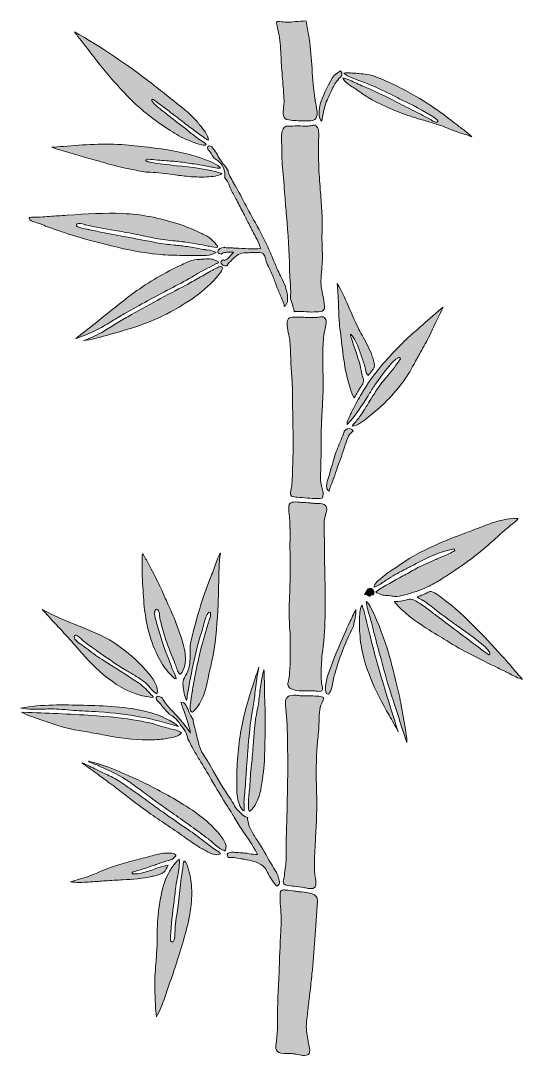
# Model space of a CAD drawing. Header units: inches. Extents: x 40 to 170, y -283 to -15.
import ezdxf

# ---------------------------------------------------------------- set-up
doc = ezdxf.new("R2010")
doc.units = ezdxf.units.IN
doc.header["$MEASUREMENT"] = 0
doc.layers.add('_U+0421_U+043B_U+043E_U+0439 1', color=7, linetype='Continuous')

# ---------------------------------------------------------------- blocks, each defined once
blk = doc.blocks.new('block 2')
at = {"layer": '_U+0421_U+043B_U+043E_U+0439 1', "true_color": 0xffffff}
h = blk.add_hatch(color=7, dxfattribs=at)
h.dxf.hatch_style = 2
edge = h.paths.add_edge_path()
edge.add_spline(control_points=[(106.36, -15.56), (106.36, -15.56), (106.46, -15.98), (106.46, -15.98), (106.64, -16.75), (106.82, -17.54), (106.96, -18.33), (107.29, -20.22), (107.38, -22.19), (107.47, -24.09), (107.51, -24.95), (107.55, -25.84), (107.61, -26.7), (107.69, -27.69), (107.77, -28.69), (107.86, -29.68), (108.01, -31.55), (108.18, -33.47), (108.25, -35.37), (108.27, -35.85), (108.21, -36.39), (108.14, -36.95), (107.95, -38.55), (107.77, -40.06), (109.47, -40.3), (110.81, -40.49), (112.05, -40.5), (113.32, -40.49), (113.53, -40.49), (113.75, -40.5), (113.99, -40.52), (114.75, -40.56), (115.62, -40.6), (116.18, -40.21), (117.19, -39.51), (116.74, -37.4), (116.44, -36.01), (116.37, -35.67), (116.31, -35.37), (116.27, -35.13), (115.87, -32.43), (115.68, -29.68), (115.49, -27.01), (115.31, -24.49), (115.13, -21.88), (114.77, -19.34), (114.7, -18.84), (114.6, -18.34), (114.5, -17.86), (114.37, -17.19), (114.23, -16.5), (114.17, -15.79), (114.16, -15.7), (114.13, -15.56), (114.09, -15.42), (114.04, -15.19), (113.99, -14.94), (113.98, -14.7), (113.49, -14.62), (110.25, -14.97), (109.86, -14.98), (109.24, -14.99), (108.61, -14.97), (107.98, -14.93), (107.66, -14.91), (106.43, -14.63), (106.28, -15.01), (106.3, -15.13), (106.32, -15.24), (106.33, -15.35), (106.34, -15.44), (106.35, -15.52), (106.36, -15.56)], knot_values=[0, 0, 0, 0, 1, 1, 1, 2, 2, 2, 3, 3, 3, 4, 4, 4, 5, 5, 5, 6, 6, 6, 7, 7, 7, 8, 8, 8, 9, 9, 9, 10, 10, 10, 11, 11, 11, 12, 12, 12, 13, 13, 13, 14, 14, 14, 15, 15, 15, 16, 16, 16, 17, 17, 17, 18, 18, 18, 19, 19, 19, 20, 20, 20, 21, 21, 21, 22, 22, 22, 23, 23, 23, 24, 24, 24, 24], degree=3, periodic=1)
h = blk.add_hatch(color=7, dxfattribs=at)
h.dxf.hatch_style = 2
edge = h.paths.add_edge_path()
edge.add_spline(control_points=[(68.7, -35.12), (71.45, -37.83), (74.64, -40.34), (78.43, -42.79), (78.43, -42.79), (78.78, -43.01), (78.78, -43.01), (80.26, -43.97), (81.79, -44.96), (83.48, -45.56), (83.61, -45.61), (83.81, -45.69), (84.05, -45.78), (85.08, -46.2), (87.46, -47.16), (88.13, -46.66), (87.96, -46.4), (87.17, -45.91), (86.85, -45.71), (86.66, -45.59), (86.51, -45.5), (86.42, -45.43), (85.69, -44.88), (84.96, -44.32), (84.24, -43.76), (84.24, -43.76), (82.8, -42.63), (82.8, -42.63), (81.89, -41.92), (80.98, -41.21), (80.06, -40.5), (79.32, -39.92), (78.58, -39.34), (77.84, -38.75), (77.09, -38.16), (76.34, -37.56), (75.58, -36.98), (74.91, -36.46), (74.42, -35.99), (74, -35.24), (74, -35.23), (74, -35.23), (74, -35.22), (74.01, -35.15), (74.04, -35.07), (74.1, -35.02), (74.15, -34.96), (74.23, -34.96), (74.31, -34.96), (74.31, -34.96), (78.48, -38.05), (78.48, -38.05), (79.58, -38.87), (80.69, -39.73), (81.76, -40.55), (82.49, -41.12), (83.23, -41.69), (83.97, -42.25), (84.94, -42.98), (85.98, -43.77), (87.06, -44.51), (87.15, -44.57), (87.26, -44.66), (87.39, -44.75), (87.76, -45.04), (88.31, -45.46), (88.72, -45.51), (88.69, -44.24), (87.31, -42.65), (86.39, -41.59), (86.21, -41.37), (86.03, -41.17), (85.89, -40.99), (84.72, -39.56), (83.7, -38.55), (82.59, -37.69), (81.13, -36.57), (79.68, -35.39), (78.28, -34.26), (76.96, -33.19), (75.6, -32.09), (74.24, -31.03), (67.56, -25.87), (60.76, -21.33), (54.04, -17.52), (54.33, -17.9), (54.62, -18.29), (54.91, -18.67), (59.2, -24.3), (63.64, -30.13), (68.7, -35.12)], knot_values=[0, 0, 0, 0, 1, 1, 1, 2, 2, 2, 3, 3, 3, 4, 4, 4, 5, 5, 5, 6, 6, 6, 7, 7, 7, 8, 8, 8, 9, 9, 9, 10, 10, 10, 11, 11, 11, 12, 12, 12, 13, 13, 13, 14, 14, 14, 15, 15, 15, 16, 16, 16, 17, 17, 17, 18, 18, 18, 19, 19, 19, 20, 20, 20, 21, 21, 21, 22, 22, 22, 23, 23, 23, 24, 24, 24, 25, 25, 25, 26, 26, 26, 27, 27, 27, 28, 28, 28, 29, 29, 29, 30, 30, 30, 30], degree=3, periodic=1)
h = blk.add_hatch(color=7, dxfattribs=at)
h.dxf.hatch_style = 2
edge = h.paths.add_edge_path()
edge.add_spline(control_points=[(118.04, -40.62), (118.12, -39.81), (118.29, -39.01), (118.49, -38.13), (118.83, -36.63), (119.16, -35.46), (119.8, -34.27), (120.02, -33.86), (120.23, -33.4), (120.45, -32.91), (120.93, -31.85), (121.43, -30.75), (122.13, -30.01), (122.23, -29.82), (122.36, -29.66), (122.54, -29.5), (122.8, -29.28), (123.06, -29.05), (123.17, -28.72), (123.32, -28.26), (123.12, -27.95), (122.84, -27.63), (122.17, -28.02), (121.32, -28.65), (120.82, -29.33), (119.36, -31.9), (118.29, -34.17), (117.59, -36.22), (117.47, -37.36), (116.91, -39.92), (118.04, -40.62)], knot_values=[0, 0, 0, 0, 1, 1, 1, 2, 2, 2, 3, 3, 3, 4, 4, 4, 5, 5, 5, 6, 6, 6, 7, 7, 7, 8, 8, 8, 9, 9, 9, 10, 10, 10, 10], degree=3, periodic=1)
h = blk.add_hatch(color=7, dxfattribs=at)
h.dxf.hatch_style = 2
edge = h.paths.add_edge_path()
edge.add_spline(control_points=[(146.46, -40.38), (146.36, -40.32), (146.25, -40.26), (146.15, -40.2), (146.15, -40.2), (145.37, -39.78), (145.37, -39.78), (144.61, -39.35), (143.82, -38.92), (143.02, -38.52), (143.02, -38.52), (141.19, -37.59), (141.19, -37.59), (139.57, -36.78), (137.95, -35.96), (136.33, -35.13), (133.37, -33.61), (131.07, -32.54), (128.88, -31.66), (128.26, -31.41), (127.62, -31.11), (127, -30.81), (125.85, -30.26), (124.66, -29.7), (123.49, -29.42), (123.75, -30.38), (125.39, -31.41), (126.22, -31.93), (126.22, -31.93), (126.45, -32.07), (126.45, -32.07), (127.02, -32.43), (127.57, -32.83), (128.11, -33.21), (128.72, -33.64), (129.35, -34.09), (129.99, -34.49), (132.8, -36.22), (135.92, -37.45), (138.94, -38.63), (140.71, -39.32), (142.56, -39.86), (144.36, -40.37), (145.82, -40.79), (147.32, -41.23), (148.78, -41.75), (149.49, -42), (150.2, -42.28), (150.89, -42.56), (151.61, -42.85), (152.36, -43.15), (153.1, -43.41), (153.64, -43.6), (154.2, -43.77), (154.75, -43.94), (155.46, -44.15), (156.18, -44.38), (156.89, -44.64), (156.17, -43.92), (155.29, -43.28), (154.43, -42.65), (154.01, -42.34), (153.61, -42.05), (153.23, -41.75), (152.01, -40.78), (150.68, -39.76), (149.06, -38.55), (148.04, -37.79), (146.96, -37.08), (145.91, -36.4), (145.91, -36.4), (145.37, -36.04), (145.37, -36.04), (142.63, -34.24), (139.35, -32.43), (135.89, -30.81), (135.64, -30.7), (135.4, -30.58), (135.15, -30.47), (133.36, -29.62), (131.67, -28.82), (129.61, -28.51), (128.32, -28.32), (127.07, -28.2), (125.9, -28.17), (125.77, -28.16), (125.62, -28.15), (125.45, -28.14), (124.93, -28.09), (124.17, -28.03), (123.76, -28.22), (124.87, -29.14), (126.4, -29.66), (127.89, -30.17), (128.55, -30.4), (129.18, -30.61), (129.76, -30.86), (132.35, -31.95), (134.6, -33), (136.64, -34.05), (137.6, -34.55), (138.6, -35.04), (139.58, -35.52), (142.46, -36.93), (145.43, -38.4), (147.95, -40.31), (148.01, -40.39), (148.05, -40.49), (148.05, -40.59), (148.04, -40.67), (147.96, -40.77), (147.89, -40.84), (147.35, -40.91), (146.9, -40.64), (146.46, -40.38)], knot_values=[0, 0, 0, 0, 1, 1, 1, 2, 2, 2, 3, 3, 3, 4, 4, 4, 5, 5, 5, 6, 6, 6, 7, 7, 7, 8, 8, 8, 9, 9, 9, 10, 10, 10, 11, 11, 11, 12, 12, 12, 13, 13, 13, 14, 14, 14, 15, 15, 15, 16, 16, 16, 17, 17, 17, 18, 18, 18, 19, 19, 19, 20, 20, 20, 21, 21, 21, 22, 22, 22, 23, 23, 23, 24, 24, 24, 25, 25, 25, 26, 26, 26, 27, 27, 27, 28, 28, 28, 29, 29, 29, 30, 30, 30, 31, 31, 31, 32, 32, 32, 33, 33, 33, 34, 34, 34, 35, 35, 35, 36, 36, 36, 37, 37, 37, 38, 38, 38, 38], degree=3, periodic=1)
h = blk.add_hatch(color=7, dxfattribs=at)
h.dxf.hatch_style = 2
edge = h.paths.add_edge_path()
edge.add_spline(control_points=[(116.67, -42.01), (116.67, -42.01), (116.46, -41.8), (116.37, -41.6), (116.16, -41.6), (115.77, -41.68), (115.48, -41.75), (115.24, -41.8), (115.03, -41.84), (114.88, -41.86), (114.38, -41.89), (113.84, -41.9), (113.22, -41.87), (112.22, -41.84), (111.38, -41.81), (110.45, -41.92), (110.23, -41.95), (109.96, -41.93), (109.67, -41.92), (109.28, -41.9), (108.87, -41.87), (108.63, -41.97), (107.5, -42.42), (107.57, -44.63), (107.62, -45.96), (107.63, -46.17), (107.63, -46.36), (107.64, -46.52), (107.65, -48.57), (107.68, -50.58), (107.86, -52.59), (108.08, -55), (108.27, -57.46), (108.46, -59.83), (108.59, -61.6), (108.73, -63.36), (108.88, -65.13), (109.28, -69.8), (109.64, -74.37), (109.67, -78.89), (109.68, -79.85), (109.75, -80.84), (109.82, -81.79), (109.91, -83.02), (110.01, -84.29), (109.96, -85.55), (109.96, -85.55), (109.96, -85.61), (109.96, -85.61), (109.93, -86.35), (109.92, -86.6), (110.18, -87.24), (110.3, -87.56), (110.39, -87.94), (110.48, -88.31), (110.59, -88.79), (110.71, -89.29), (110.9, -89.63), (110.9, -89.63), (110.94, -89.7), (110.94, -89.7), (110.94, -89.7), (110.91, -89.78), (110.91, -89.78), (110.88, -89.86), (110.88, -89.9), (110.89, -89.92), (110.89, -89.91), (110.96, -89.92), (111.11, -89.89), (111.11, -89.89), (111.13, -89.88), (111.13, -89.88), (111.13, -89.88), (111.16, -89.88), (111.16, -89.88), (111.46, -89.89), (111.77, -89.89), (112.08, -89.87), (112.18, -89.87), (112.28, -89.87), (112.37, -89.87), (112.49, -89.86), (112.6, -89.86), (112.71, -89.86), (112.82, -89.86), (112.92, -89.86), (113.03, -89.87), (113.03, -89.87), (113.36, -89.89), (113.36, -89.89), (114.27, -89.95), (115.13, -90.01), (116.05, -89.97), (116.26, -89.96), (116.47, -89.95), (116.67, -89.95), (117.44, -89.93), (118.11, -89.92), (118.45, -89.55), (118.67, -89.32), (118.76, -88.93), (118.73, -88.38), (118.67, -87.48), (118.47, -86.56), (118.28, -85.68), (118.08, -84.72), (117.86, -83.73), (117.82, -82.72), (117.77, -81.48), (117.89, -80.24), (118, -79.04), (118.08, -78.18), (118.16, -77.29), (118.18, -76.41), (118.21, -75.38), (118.17, -74.32), (118.13, -73.3), (118.09, -72.42), (118.06, -71.51), (118.06, -70.61), (118.07, -70.02), (118.08, -69.43), (118.09, -68.84), (118.11, -67.36), (118.14, -65.84), (118.06, -64.33), (117.97, -62.59), (117.83, -60.83), (117.69, -59.12), (117.51, -57.04), (117.34, -54.89), (117.26, -52.76), (117.21, -51.47), (117.2, -50.15), (117.19, -48.88), (117.18, -48), (117.17, -47.13), (117.15, -46.25), (117.15, -45.93), (117.17, -45.55), (117.19, -45.16), (117.26, -43.98), (117.34, -42.64), (116.67, -42.01)], knot_values=[0, 0, 0, 0, 1, 1, 1, 2, 2, 2, 3, 3, 3, 4, 4, 4, 5, 5, 5, 6, 6, 6, 7, 7, 7, 8, 8, 8, 9, 9, 9, 10, 10, 10, 11, 11, 11, 12, 12, 12, 13, 13, 13, 14, 14, 14, 15, 15, 15, 16, 16, 16, 17, 17, 17, 18, 18, 18, 19, 19, 19, 20, 20, 20, 21, 21, 21, 22, 22, 22, 23, 23, 23, 24, 24, 24, 25, 25, 25, 26, 26, 26, 27, 27, 27, 28, 28, 28, 29, 29, 29, 30, 30, 30, 31, 31, 31, 32, 32, 32, 33, 33, 33, 34, 34, 34, 35, 35, 35, 36, 36, 36, 37, 37, 37, 38, 38, 38, 39, 39, 39, 40, 40, 40, 41, 41, 41, 42, 42, 42, 43, 43, 43, 44, 44, 44, 45, 45, 45, 46, 46, 46, 47, 47, 47, 48, 48, 48, 48], degree=3, periodic=1)
h = blk.add_hatch(color=7, dxfattribs=at)
h.dxf.hatch_style = 2
edge = h.paths.add_edge_path()
edge.add_spline(control_points=[(61.31, -51.24), (63.46, -51.86), (65.47, -52.44), (67.59, -52.82), (68.19, -52.93), (68.79, -53.06), (69.43, -53.21), (70.82, -53.52), (72.26, -53.84), (73.6, -53.84), (75.59, -53.84), (77.64, -54.14), (79.62, -54.43), (80.88, -54.61), (82.19, -54.8), (83.45, -54.91), (85.53, -55.09), (87.23, -55.12), (88.78, -55.01), (90.32, -54.91), (91.95, -54.55), (92.17, -54.12), (88.37, -52.97), (84.31, -52.54), (80.39, -52.13), (78.15, -51.89), (75.85, -51.64), (73.59, -51.26), (73.32, -51.19), (73.02, -51.16), (72.76, -51.05), (72.56, -50.97), (72.35, -50.71), (72.55, -50.5), (72.66, -50.39), (72.91, -50.41), (73.11, -50.41), (74.66, -50.65), (76.26, -50.76), (77.84, -50.87), (79.05, -50.95), (80.31, -51.04), (81.49, -51.18), (82.81, -51.35), (84.16, -51.56), (85.46, -51.77), (85.46, -51.77), (85.91, -51.85), (85.91, -51.85), (86.55, -51.95), (87.19, -52.07), (87.84, -52.19), (88.37, -52.29), (88.9, -52.39), (89.43, -52.48), (89.62, -52.51), (89.82, -52.55), (90.03, -52.6), (90.62, -52.72), (91.27, -52.86), (91.81, -52.79), (91.71, -52.37), (90.66, -51.73), (89.9, -51.4), (88.86, -50.93), (87.76, -50.51), (86.64, -50.14), (84.93, -49.57), (82.89, -48.93), (80.77, -48.52), (76.24, -47.65), (71.55, -47.16), (67.16, -46.77), (61.78, -46.28), (56.37, -46.72), (51.13, -47.13), (50.14, -47.21), (49.14, -47.29), (48.14, -47.37), (51.22, -48.4), (54.39, -49.29), (57.46, -50.15), (58.74, -50.51), (60.03, -50.87), (61.31, -51.24)], knot_values=[0, 0, 0, 0, 1, 1, 1, 2, 2, 2, 3, 3, 3, 4, 4, 4, 5, 5, 5, 6, 6, 6, 7, 7, 7, 8, 8, 8, 9, 9, 9, 10, 10, 10, 11, 11, 11, 12, 12, 12, 13, 13, 13, 14, 14, 14, 15, 15, 15, 16, 16, 16, 17, 17, 17, 18, 18, 18, 19, 19, 19, 20, 20, 20, 21, 21, 21, 22, 22, 22, 23, 23, 23, 24, 24, 24, 25, 25, 25, 26, 26, 26, 27, 27, 27, 28, 28, 28, 28], degree=3, periodic=1)
h = blk.add_hatch(color=7, dxfattribs=at)
h.dxf.hatch_style = 2
edge = h.paths.add_edge_path()
edge.add_spline(control_points=[(88.5, -47.77), (88.53, -47.86), (88.55, -47.95), (88.57, -48.05), (89.16, -48.45), (89.69, -49.4), (90.09, -50.12), (90.1, -50.15), (90.12, -50.18), (90.13, -50.2), (90.96, -50.61), (91.87, -51.4), (92.31, -52.16), (92.86, -53.12), (92.97, -54.22), (92.87, -55.3), (92.87, -55.3), (92.87, -55.3), (92.88, -55.3), (93.39, -55.61), (93.85, -56.7), (94.21, -57.58), (94.38, -57.99), (94.54, -58.38), (94.68, -58.64), (95.16, -59.49), (95.66, -60.42), (96.21, -61.48), (96.81, -62.62), (97.39, -63.77), (97.98, -64.92), (98.47, -65.89), (98.97, -66.87), (99.47, -67.84), (99.67, -68.22), (99.88, -68.61), (100.08, -68.99), (100.88, -70.48), (101.7, -72.02), (102.22, -73.59), (100.11, -73.67), (97.92, -73.63), (95.54, -73.45), (95.2, -73.42), (94.85, -73.42), (94.51, -73.42), (93.98, -73.42), (93.44, -73.42), (92.95, -73.33), (92.87, -73.32), (92.79, -73.29), (92.71, -73.25), (92.12, -73.29), (90.9, -73.68), (91.1, -74.45), (91.2, -74.79), (91.61, -74.96), (92.02, -75.05), (92.36, -74.78), (92.65, -74.57), (93.18, -74.55), (93.28, -74.54), (93.42, -74.53), (93.57, -74.52), (94.02, -74.48), (94.78, -74.42), (95.18, -74.51), (94.75, -75.13), (93.77, -76.14), (93.17, -76.48), (92.87, -76.65), (92.78, -76.66), (92.59, -76.52), (92.49, -76.53), (92.39, -76.54), (92.3, -76.57), (91.58, -76.82), (91.89, -77.43), (92.2, -77.72), (92.44, -77.95), (92.8, -78.02), (93.13, -78.02), (93.27, -78.02), (93.42, -78.01), (93.56, -77.99), (93.57, -77.9), (93.59, -77.82), (93.62, -77.75), (93.74, -77.42), (94.13, -77.07), (94.45, -76.79), (94.56, -76.69), (94.66, -76.6), (94.75, -76.51), (96.01, -75.26), (96.77, -74.66), (98.41, -74.69), (98.68, -74.69), (99.04, -74.67), (99.47, -74.63), (100.66, -74.55), (102.46, -74.41), (102.97, -75.01), (103.18, -75.25), (103.32, -75.78), (103.43, -76.21), (103.48, -76.43), (103.54, -76.64), (103.6, -76.8), (103.84, -77.45), (104.15, -78.09), (104.45, -78.71), (104.65, -79.12), (104.86, -79.54), (105.04, -79.96), (105.45, -80.9), (105.81, -81.87), (106.16, -82.82), (106.5, -83.75), (106.86, -84.73), (107.27, -85.66), (107.36, -85.88), (107.47, -86.1), (107.58, -86.32), (107.86, -86.9), (108.14, -87.49), (108.24, -88.06), (108.27, -88.23), (108.27, -88.4), (108.28, -88.58), (109.21, -88.12), (109.25, -86.53), (109.14, -85.65), (109.05, -84.87), (108.7, -84.13), (108.62, -83.36), (108.29, -82.6), (107.93, -81.86), (107.58, -81.14), (107.27, -80.51), (106.95, -79.86), (106.66, -79.21), (106.22, -78.24), (105.79, -77.24), (105.38, -76.27), (104.79, -74.89), (104.19, -73.47), (103.54, -72.1), (102.43, -69.77), (101.15, -67.48), (99.92, -65.26), (98.92, -63.45), (97.88, -61.58), (96.94, -59.71), (96.56, -58.94), (96.11, -58.17), (95.68, -57.43), (95.02, -56.3), (94.34, -55.13), (93.86, -53.94), (93.8, -53.79), (93.79, -53.7), (93.78, -53.6), (93.77, -53.47), (93.75, -53.33), (93.62, -53.1), (93.43, -52.74), (93.13, -52.41), (92.85, -52.08), (92.66, -51.86), (92.48, -51.66), (92.33, -51.45), (91.93, -50.89), (91.57, -50.29), (91.22, -49.71), (90.9, -49.19), (90.58, -48.65), (90.22, -48.13), (90.14, -48.02), (90.08, -47.92), (90.02, -47.84), (89.86, -47.62), (89.79, -47.52), (89.77, -47.42), (89.46, -47.17), (89.01, -46.89), (88.65, -47.09), (88.33, -47.25), (88.43, -47.5), (88.5, -47.77)], knot_values=[0, 0, 0, 0, 1, 1, 1, 2, 2, 2, 3, 3, 3, 4, 4, 4, 5, 5, 5, 6, 6, 6, 7, 7, 7, 8, 8, 8, 9, 9, 9, 10, 10, 10, 11, 11, 11, 12, 12, 12, 13, 13, 13, 14, 14, 14, 15, 15, 15, 16, 16, 16, 17, 17, 17, 18, 18, 18, 19, 19, 19, 20, 20, 20, 21, 21, 21, 22, 22, 22, 23, 23, 23, 24, 24, 24, 25, 25, 25, 26, 26, 26, 27, 27, 27, 28, 28, 28, 29, 29, 29, 30, 30, 30, 31, 31, 31, 32, 32, 32, 33, 33, 33, 34, 34, 34, 35, 35, 35, 36, 36, 36, 37, 37, 37, 38, 38, 38, 39, 39, 39, 40, 40, 40, 41, 41, 41, 42, 42, 42, 43, 43, 43, 44, 44, 44, 45, 45, 45, 46, 46, 46, 47, 47, 47, 48, 48, 48, 49, 49, 49, 50, 50, 50, 51, 51, 51, 52, 52, 52, 53, 53, 53, 54, 54, 54, 55, 55, 55, 56, 56, 56, 57, 57, 57, 58, 58, 58, 59, 59, 59, 60, 60, 60, 61, 61, 61, 62, 62, 62, 63, 63, 63, 63], degree=3, periodic=1)
h = blk.add_hatch(color=7, dxfattribs=at)
h.dxf.hatch_style = 2
edge = h.paths.add_edge_path()
edge.add_spline(control_points=[(43.92, -66.78), (44.34, -66.94), (44.77, -67.08), (45.21, -67.2), (45.66, -67.37), (46.1, -67.55), (46.54, -67.74), (47.85, -68.25), (49.2, -68.71), (50.51, -69.15), (50.51, -69.15), (51.33, -69.43), (51.33, -69.43), (55.99, -71.02), (60.85, -72.19), (65.14, -73.23), (69.41, -74.26), (73.25, -74.9), (76.86, -75.17), (78.81, -75.31), (80.79, -75.33), (82.7, -75.34), (83.23, -75.34), (83.76, -75.34), (84.3, -75.35), (84.56, -75.35), (84.84, -75.36), (85.15, -75.37), (86.96, -75.42), (89.4, -75.5), (90.69, -74.55), (90.1, -74.17), (89.1, -74.05), (88.28, -73.94), (87.93, -73.9), (87.6, -73.86), (87.33, -73.8), (85.77, -73.49), (84.48, -73.25), (83.26, -73.07), (82.11, -72.89), (80.94, -72.77), (79.81, -72.66), (78.3, -72.51), (76.74, -72.35), (75.22, -72.05), (72.57, -71.54), (69.92, -71.04), (67.28, -70.54), (65.45, -70.2), (63.62, -69.86), (61.8, -69.51), (60.49, -69.26), (59.19, -68.97), (57.98, -68.7), (57.7, -68.64), (57.41, -68.59), (57.1, -68.54), (56.44, -68.43), (55.76, -68.32), (55.2, -68.07), (55.15, -68.05), (55.1, -68.03), (55.04, -68.02), (54.84, -67.96), (54.48, -67.86), (54.54, -67.46), (54.56, -67.34), (54.63, -67.24), (54.73, -67.17), (55.1, -66.94), (55.92, -67.15), (56.66, -67.37), (56.76, -67.4), (56.85, -67.43), (56.89, -67.44), (59.4, -67.98), (61.97, -68.43), (64.45, -68.87), (66.06, -69.15), (67.72, -69.45), (69.35, -69.76), (70.29, -69.94), (71.24, -70.15), (72.16, -70.35), (73.1, -70.55), (74.08, -70.76), (75.04, -70.94), (76.7, -71.26), (78.41, -71.43), (80.05, -71.6), (80.67, -71.66), (81.29, -71.72), (81.9, -71.79), (83.65, -71.99), (85.41, -72.32), (87.11, -72.64), (87.62, -72.73), (88.12, -72.82), (88.62, -72.91), (88.73, -72.93), (88.89, -72.97), (89.07, -73.02), (89.6, -73.14), (90.7, -73.4), (90.98, -73.21), (91, -73.2), (91.01, -73.18), (91.01, -73.16), (91.03, -73.01), (90.92, -72.51), (89.37, -71.14), (88.71, -70.55), (87.97, -70.2), (87.19, -69.82), (87.03, -69.74), (86.86, -69.66), (86.69, -69.58), (84.8, -68.64), (82.89, -67.86), (80.86, -67.2), (75.79, -65.56), (71.2, -64.7), (66.45, -64.5), (61.81, -64.3), (57.19, -64.58), (52.07, -64.94), (51.28, -65), (50.49, -65.05), (49.7, -65.1), (48.23, -65.2), (46.71, -65.3), (45.21, -65.42), (45.03, -65.44), (44.76, -65.44), (44.44, -65.44), (43.98, -65.43), (43.36, -65.43), (42.87, -65.49), (42.73, -65.51), (42.59, -65.53), (42.44, -65.55), (42.43, -65.55), (42.41, -65.55), (42.4, -65.55), (42.32, -65.54), (42.21, -65.64), (42.23, -65.73), (42.31, -66.35), (43.42, -66.59), (43.92, -66.78)], knot_values=[0, 0, 0, 0, 1, 1, 1, 2, 2, 2, 3, 3, 3, 4, 4, 4, 5, 5, 5, 6, 6, 6, 7, 7, 7, 8, 8, 8, 9, 9, 9, 10, 10, 10, 11, 11, 11, 12, 12, 12, 13, 13, 13, 14, 14, 14, 15, 15, 15, 16, 16, 16, 17, 17, 17, 18, 18, 18, 19, 19, 19, 20, 20, 20, 21, 21, 21, 22, 22, 22, 23, 23, 23, 24, 24, 24, 25, 25, 25, 26, 26, 26, 27, 27, 27, 28, 28, 28, 29, 29, 29, 30, 30, 30, 31, 31, 31, 32, 32, 32, 33, 33, 33, 34, 34, 34, 35, 35, 35, 36, 36, 36, 37, 37, 37, 38, 38, 38, 39, 39, 39, 40, 40, 40, 41, 41, 41, 42, 42, 42, 43, 43, 43, 44, 44, 44, 45, 45, 45, 46, 46, 46, 47, 47, 47, 48, 48, 48, 49, 49, 49, 50, 50, 50, 50], degree=3, periodic=1)
h = blk.add_hatch(color=7, dxfattribs=at)
h.dxf.hatch_style = 2
edge = h.paths.add_edge_path()
edge.add_spline(control_points=[(59.99, -94.51), (61.3, -93.81), (62.59, -93.02), (63.85, -92.27), (64.83, -91.68), (65.84, -91.06), (66.85, -90.49), (71.08, -88.11), (74.89, -85.98), (78.76, -83.99), (80.65, -83.02), (82.53, -81.96), (84.34, -80.93), (86.38, -79.78), (88.49, -78.59), (90.61, -77.52), (90.71, -77.48), (90.81, -77.44), (90.92, -77.4), (91.3, -77.25), (91.36, -77.19), (91.32, -77.09), (91.26, -76.91), (90.86, -76.7), (90.13, -76.46), (90.13, -76.46), (90.09, -76.45), (90.09, -76.45), (89.61, -76.29), (89.13, -76.24), (88.64, -76.24), (88.25, -76.24), (87.85, -76.27), (87.45, -76.3), (87.31, -76.31), (87.17, -76.32), (87.04, -76.33), (86.86, -76.34), (86.69, -76.36), (86.52, -76.37), (85.5, -76.43), (84.54, -76.48), (83.61, -76.9), (82.99, -77.17), (82.37, -77.47), (81.78, -77.76), (81.78, -77.76), (81.35, -77.96), (81.35, -77.96), (76.5, -80.29), (72.39, -82.74), (68.8, -85.46), (65.99, -87.57), (63.21, -89.81), (60.52, -91.98), (58.52, -93.6), (56.46, -95.26), (54.38, -96.88), (54.83, -96.7), (55.29, -96.52), (55.73, -96.35), (57.16, -95.8), (58.64, -95.24), (59.99, -94.51)], knot_values=[0, 0, 0, 0, 1, 1, 1, 2, 2, 2, 3, 3, 3, 4, 4, 4, 5, 5, 5, 6, 6, 6, 7, 7, 7, 8, 8, 8, 9, 9, 9, 10, 10, 10, 11, 11, 11, 12, 12, 12, 13, 13, 13, 14, 14, 14, 15, 15, 15, 16, 16, 16, 17, 17, 17, 18, 18, 18, 19, 19, 19, 20, 20, 20, 21, 21, 21, 21], degree=3, periodic=1)
h = blk.add_hatch(color=7, dxfattribs=at)
h.dxf.hatch_style = 2
edge = h.paths.add_edge_path()
edge.add_spline(control_points=[(92.29, -78.61), (92.26, -78.47), (92.16, -78.36), (91.97, -78.27), (91.93, -78.25), (91.88, -78.24), (91.82, -78.24), (91.36, -78.24), (90.46, -78.76), (90, -79.02), (89.86, -79.1), (89.74, -79.17), (89.64, -79.22), (88.47, -79.84), (87.3, -80.51), (86.17, -81.17), (85.07, -81.8), (83.93, -82.46), (82.79, -83.06), (77.96, -85.6), (72.81, -88.34), (67.84, -91.19), (66.68, -91.85), (65.51, -92.56), (64.39, -93.25), (63.3, -93.91), (62.17, -94.6), (61.05, -95.25), (59.53, -96.11), (57.92, -96.77), (56.33, -97.39), (58.31, -97.13), (60.23, -96.62), (62.3, -96.04), (67.8, -94.5), (73.48, -92.91), (78.86, -89.97), (82.55, -87.96), (87.87, -84.76), (91.36, -80.3), (91.41, -80.24), (91.46, -80.18), (91.52, -80.11), (91.84, -79.71), (92.39, -79.04), (92.29, -78.61)], knot_values=[0, 0, 0, 0, 1, 1, 1, 2, 2, 2, 3, 3, 3, 4, 4, 4, 5, 5, 5, 6, 6, 6, 7, 7, 7, 8, 8, 8, 9, 9, 9, 10, 10, 10, 11, 11, 11, 12, 12, 12, 13, 13, 13, 14, 14, 14, 15, 15, 15, 15], degree=3, periodic=1)
h = blk.add_hatch(color=7, dxfattribs=at)
h.dxf.hatch_style = 2
edge = h.paths.add_edge_path()
edge.add_spline(control_points=[(125.53, -95.82), (125.55, -95.82), (125.58, -95.82), (125.62, -95.83), (125.62, -95.83), (125.79, -96.03), (125.79, -96.03), (126.85, -97.28), (127.34, -98.71), (127.86, -100.22), (127.95, -100.48), (128.03, -100.74), (128.13, -101), (128.48, -101.99), (128.84, -103.02), (129.15, -104.06), (129.22, -104.29), (129.27, -104.53), (129.32, -104.76), (129.45, -105.35), (129.58, -105.97), (129.97, -106.41), (130.14, -106.19), (130.34, -105.98), (130.53, -105.77), (130.91, -105.35), (131.31, -104.92), (131.53, -104.47), (131.88, -103.75), (131.5, -102.68), (131.21, -101.81), (131.17, -101.7), (131.13, -101.59), (131.1, -101.49), (130.52, -99.76), (129.6, -98.09), (128.72, -96.48), (128.35, -95.82), (127.98, -95.14), (127.63, -94.47), (126.79, -92.82), (126.04, -91.1), (125.32, -89.44), (124.32, -87.16), (123.3, -84.81), (122.02, -82.62), (122.05, -83.47), (122.12, -84.31), (122.18, -85.13), (122.26, -86.04), (122.33, -86.99), (122.36, -87.93), (122.36, -87.93), (122.36, -88.24), (122.36, -88.24), (122.42, -90.26), (122.47, -92.35), (122.73, -94.38), (122.87, -95.43), (123, -96.53), (123.12, -97.6), (123.71, -102.6), (124.31, -107.77), (126.37, -112.22), (126.6, -111.84), (126.83, -111.44), (127.05, -111.06), (127.17, -110.85), (127.28, -110.64), (127.4, -110.44), (127.55, -110.18), (127.74, -109.91), (127.94, -109.63), (128.27, -109.17), (128.61, -108.69), (128.77, -108.23), (128.93, -107.76), (128.76, -107.21), (128.59, -106.68), (128.52, -106.46), (128.46, -106.24), (128.41, -106.03), (128.35, -105.74), (128.29, -105.45), (128.23, -105.16), (128.12, -104.59), (128, -104), (127.84, -103.43), (127.38, -101.78), (126.81, -100.13), (126.27, -98.53), (126, -97.75), (125.74, -96.98), (125.49, -96.2), (125.49, -96.2), (125.43, -96.04), (125.43, -96.04), (125.43, -95.95), (125.44, -95.84), (125.53, -95.82)], knot_values=[0, 0, 0, 0, 1, 1, 1, 2, 2, 2, 3, 3, 3, 4, 4, 4, 5, 5, 5, 6, 6, 6, 7, 7, 7, 8, 8, 8, 9, 9, 9, 10, 10, 10, 11, 11, 11, 12, 12, 12, 13, 13, 13, 14, 14, 14, 15, 15, 15, 16, 16, 16, 17, 17, 17, 18, 18, 18, 19, 19, 19, 20, 20, 20, 21, 21, 21, 22, 22, 22, 23, 23, 23, 24, 24, 24, 25, 25, 25, 26, 26, 26, 27, 27, 27, 28, 28, 28, 29, 29, 29, 30, 30, 30, 31, 31, 31, 32, 32, 32, 33, 33, 33, 33], degree=3, periodic=1)
h = blk.add_hatch(color=7, dxfattribs=at)
h.dxf.hatch_style = 2
edge = h.paths.add_edge_path()
edge.add_spline(control_points=[(141.89, -103.45), (141.89, -103.45), (141.89, -103.45), (141.89, -103.45), (142.44, -102.4), (143.03, -101.36), (143.61, -100.35), (144.41, -98.95), (145.23, -97.5), (145.95, -96), (145.95, -96), (146.71, -94.4), (146.71, -94.4), (147.6, -92.54), (148.51, -90.62), (149.45, -88.74), (147.64, -90.19), (145.87, -91.76), (144.14, -93.29), (143.42, -93.94), (142.7, -94.58), (141.97, -95.21), (139.17, -97.65), (136.49, -100.35), (134.01, -103.24), (131.66, -105.97), (129.82, -108.53), (128.23, -111.29), (128.23, -111.29), (128.07, -111.58), (128.07, -111.58), (127.26, -112.98), (126.42, -114.43), (125.74, -115.93), (125.68, -116.07), (125.59, -116.25), (125.48, -116.45), (125.09, -117.21), (124.47, -118.43), (124.6, -119.09), (126.77, -116.86), (128.41, -114.22), (129.99, -111.67), (130.52, -110.81), (131.08, -109.92), (131.64, -109.06), (131.69, -108.99), (136.34, -102.08), (137.92, -101.79), (137.96, -101.79), (138, -101.78), (138.04, -101.78), (138.12, -101.78), (138.18, -101.8), (138.25, -101.84), (138.3, -101.92), (138.34, -102), (138.37, -102.09), (138.37, -102.09), (138.36, -102.1), (138.36, -102.1), (137.42, -103.63), (136.25, -105.04), (135.11, -106.41), (134.1, -107.62), (133.06, -108.88), (132.19, -110.21), (131.54, -111.19), (130.92, -112.2), (130.32, -113.19), (129.8, -114.03), (129.26, -114.91), (128.71, -115.76), (128.08, -116.74), (127.5, -117.55), (126.9, -118.29), (126.8, -118.4), (126.69, -118.53), (126.57, -118.66), (126.31, -118.93), (126.02, -119.24), (125.88, -119.54), (127.31, -119.43), (128.85, -118.16), (129.99, -117.22), (130.14, -117.09), (130.3, -116.96), (130.44, -116.85), (131.9, -115.66), (133.2, -114.52), (134.41, -113.36), (137.39, -110.5), (140.04, -106.98), (141.89, -103.45)], knot_values=[0, 0, 0, 0, 1, 1, 1, 2, 2, 2, 3, 3, 3, 4, 4, 4, 5, 5, 5, 6, 6, 6, 7, 7, 7, 8, 8, 8, 9, 9, 9, 10, 10, 10, 11, 11, 11, 12, 12, 12, 13, 13, 13, 14, 14, 14, 15, 15, 15, 16, 16, 16, 17, 17, 17, 18, 18, 18, 19, 19, 19, 20, 20, 20, 21, 21, 21, 22, 22, 22, 23, 23, 23, 24, 24, 24, 25, 25, 25, 26, 26, 26, 27, 27, 27, 28, 28, 28, 29, 29, 29, 30, 30, 30, 31, 31, 31, 31], degree=3, periodic=1)
h = blk.add_hatch(color=7, dxfattribs=at)
h.dxf.hatch_style = 2
edge = h.paths.add_edge_path()
edge.add_spline(control_points=[(118.78, -94.75), (119.07, -93.55), (119.47, -91.92), (118.66, -91.37), (118.34, -91.15), (117.76, -91.24), (117.3, -91.31), (117.12, -91.33), (116.95, -91.36), (116.81, -91.37), (116.03, -91.42), (115.19, -91.42), (114.17, -91.38), (113.95, -91.37), (113.7, -91.36), (113.46, -91.35), (112.95, -91.33), (112.41, -91.3), (111.93, -91.3), (111.69, -91.3), (111.47, -91.3), (111.28, -91.32), (111.16, -91.33), (111.01, -91.34), (110.85, -91.34), (110.37, -91.36), (109.7, -91.38), (109.42, -91.64), (108.69, -92.35), (109.17, -94.5), (109.46, -95.78), (109.54, -96.13), (109.61, -96.44), (109.64, -96.66), (109.64, -96.66), (109.64, -96.67), (109.64, -96.67), (109.87, -98.14), (109.91, -99.66), (109.95, -101.12), (109.97, -101.92), (109.99, -102.75), (110.04, -103.55), (110.08, -104.14), (110.12, -104.73), (110.17, -105.32), (110.28, -106.87), (110.4, -108.49), (110.41, -110.08), (110.41, -112.24), (110.46, -114.43), (110.5, -116.55), (110.54, -118.79), (110.59, -121.1), (110.6, -123.37), (110.6, -127.13), (110.49, -130.98), (110.25, -134.84), (110.24, -135.07), (110.17, -135.39), (110.09, -135.72), (109.96, -136.33), (109.79, -137.09), (109.98, -137.41), (110.2, -137.76), (110.86, -137.81), (111.33, -137.85), (111.42, -137.86), (111.49, -137.86), (111.56, -137.87), (111.56, -137.87), (111.71, -137.89), (111.71, -137.89), (113.39, -138.06), (115.12, -138.24), (116.78, -138.26), (118.2, -138.28), (118.28, -138.28), (118.38, -136.9), (118.41, -136.5), (118.28, -136.11), (118.14, -135.69), (118.06, -135.45), (117.98, -135.19), (117.92, -134.92), (117.73, -133.95), (117.66, -132.85), (117.71, -131.74), (117.82, -129.43), (117.83, -127.08), (117.84, -124.81), (117.85, -123.32), (117.85, -121.77), (117.89, -120.25), (117.93, -118.56), (118.03, -116.85), (118.13, -115.2), (118.27, -112.81), (118.41, -110.34), (118.37, -107.9), (118.36, -107.11), (118.34, -106.31), (118.32, -105.52), (118.23, -102.31), (118.14, -98.98), (118.57, -95.72), (118.61, -95.46), (118.69, -95.13), (118.78, -94.75)], knot_values=[0, 0, 0, 0, 1, 1, 1, 2, 2, 2, 3, 3, 3, 4, 4, 4, 5, 5, 5, 6, 6, 6, 7, 7, 7, 8, 8, 8, 9, 9, 9, 10, 10, 10, 11, 11, 11, 12, 12, 12, 13, 13, 13, 14, 14, 14, 15, 15, 15, 16, 16, 16, 17, 17, 17, 18, 18, 18, 19, 19, 19, 20, 20, 20, 21, 21, 21, 22, 22, 22, 23, 23, 23, 24, 24, 24, 25, 25, 25, 26, 26, 26, 27, 27, 27, 28, 28, 28, 29, 29, 29, 30, 30, 30, 31, 31, 31, 32, 32, 32, 33, 33, 33, 34, 34, 34, 35, 35, 35, 36, 36, 36, 36], degree=3, periodic=1)
h = blk.add_hatch(color=7, dxfattribs=at)
h.dxf.hatch_style = 2
edge = h.paths.add_edge_path()
edge.add_spline(control_points=[(119.32, -134.19), (119.28, -134.68), (119.21, -135.16), (119.36, -135.65), (119.48, -136.03), (119.67, -136.2), (119.92, -136.31), (120, -135.86), (120.2, -135.35), (120.39, -134.87), (120.49, -134.62), (120.58, -134.38), (120.65, -134.17), (120.79, -133.76), (120.95, -133.36), (121.1, -132.97), (121.27, -132.52), (121.45, -132.07), (121.59, -131.61), (121.97, -130.41), (122.41, -129.22), (122.83, -128.06), (123.16, -127.14), (123.51, -126.19), (123.82, -125.25), (123.89, -125.05), (123.96, -124.85), (124.02, -124.65), (124.3, -123.79), (124.59, -122.91), (124.97, -122.11), (125.29, -121.44), (125.67, -121.09), (126.16, -120.8), (126.03, -120.59), (125.87, -120.41), (125.66, -120.29), (124.94, -119.89), (124.34, -120.3), (123.85, -120.79), (123.86, -120.89), (123.8, -121.03), (123.65, -121.44), (123.38, -122.16), (123.07, -122.88), (122.78, -123.59), (122.19, -125.02), (121.57, -126.51), (121.14, -128.02), (120.66, -129.74), (120.03, -131.94), (119.32, -134.19)], knot_values=[0, 0, 0, 0, 1, 1, 1, 2, 2, 2, 3, 3, 3, 4, 4, 4, 5, 5, 5, 6, 6, 6, 7, 7, 7, 8, 8, 8, 9, 9, 9, 10, 10, 10, 11, 11, 11, 12, 12, 12, 13, 13, 13, 14, 14, 14, 15, 15, 15, 16, 16, 16, 17, 17, 17, 17], degree=3, periodic=1)
h = blk.add_hatch(color=7, dxfattribs=at)
h.dxf.hatch_style = 2
edge = h.paths.add_edge_path()
edge.add_spline(control_points=[(118.71, -150.46), (118.71, -149.64), (118.69, -148.81), (118.66, -148.01), (118.63, -146.95), (118.59, -145.86), (118.62, -144.78), (118.64, -143.92), (118.77, -143.15), (119.08, -142.12), (119.3, -141.37), (119.45, -140.7), (119.03, -140.1), (118.59, -139.49), (117.79, -139.5), (116.94, -139.51), (116.68, -139.51), (116.42, -139.51), (116.17, -139.5), (115.74, -139.47), (115.32, -139.43), (114.89, -139.39), (114.29, -139.33), (113.67, -139.27), (113.06, -139.25), (112.84, -139.24), (112.6, -139.22), (112.34, -139.2), (110.79, -139.06), (109.6, -139.04), (109.47, -140.2), (109.4, -140.82), (109.49, -141.51), (109.57, -142.18), (109.62, -142.57), (109.67, -142.98), (109.69, -143.36), (109.73, -144.23), (109.76, -145.12), (109.78, -145.98), (109.78, -145.98), (109.79, -146.04), (109.79, -146.04), (109.81, -147.04), (109.8, -148.06), (109.79, -149.05), (109.78, -149.79), (109.77, -150.56), (109.78, -151.32), (109.78, -151.32), (109.79, -152.2), (109.79, -152.2), (109.84, -155.99), (109.88, -159.9), (109.67, -163.74), (109.55, -165.99), (109.58, -168.23), (109.62, -170.13), (109.64, -170.83), (109.69, -171.55), (109.74, -172.25), (109.83, -173.41), (109.91, -174.6), (109.84, -175.77), (109.78, -176.65), (109.81, -177.54), (109.83, -178.4), (109.86, -179.4), (109.89, -180.43), (109.79, -181.44), (109.73, -182.17), (109.7, -182.87), (109.68, -183.61), (109.68, -183.61), (109.67, -183.77), (109.67, -183.77), (109.66, -184.19), (109.55, -184.62), (109.45, -185.04), (109.34, -185.51), (109.23, -185.95), (109.24, -186.36), (109.3, -187.94), (112.1, -188), (113.29, -188.02), (113.77, -188.04), (114.25, -188.02), (114.72, -188.01), (115.06, -188.01), (115.4, -188), (115.74, -188), (115.82, -188), (115.9, -188), (115.97, -188), (116.13, -188), (116.33, -188.03), (116.55, -188.06), (117.06, -188.13), (117.76, -188.22), (118.02, -187.96), (118.34, -187.64), (118.2, -187.07), (118.07, -186.56), (118.02, -186.35), (117.97, -186.16), (117.96, -185.99), (117.89, -185.36), (117.88, -184.7), (117.88, -184.07), (117.88, -183.82), (117.88, -183.58), (117.88, -183.33), (117.85, -181.63), (117.96, -179.91), (118.26, -177.57), (119.09, -171.04), (118.95, -164.29), (118.81, -157.78), (118.77, -155.37), (118.71, -152.89), (118.71, -150.46)], knot_values=[0, 0, 0, 0, 1, 1, 1, 2, 2, 2, 3, 3, 3, 4, 4, 4, 5, 5, 5, 6, 6, 6, 7, 7, 7, 8, 8, 8, 9, 9, 9, 10, 10, 10, 11, 11, 11, 12, 12, 12, 13, 13, 13, 14, 14, 14, 15, 15, 15, 16, 16, 16, 17, 17, 17, 18, 18, 18, 19, 19, 19, 20, 20, 20, 21, 21, 21, 22, 22, 22, 23, 23, 23, 24, 24, 24, 25, 25, 25, 26, 26, 26, 27, 27, 27, 28, 28, 28, 29, 29, 29, 30, 30, 30, 31, 31, 31, 32, 32, 32, 33, 33, 33, 34, 34, 34, 35, 35, 35, 36, 36, 36, 37, 37, 37, 38, 38, 38, 39, 39, 39, 40, 40, 40, 40], degree=3, periodic=1)
h = blk.add_hatch(color=7, dxfattribs=at)
h.dxf.hatch_style = 2
edge = h.paths.add_edge_path()
edge.add_spline(control_points=[(148.13, -149.98), (144.94, -151.41), (141.56, -152.99), (138.46, -155.23), (137.93, -155.61), (137.37, -155.97), (136.83, -156.31), (135.96, -156.87), (135.06, -157.45), (134.26, -158.15), (134.11, -158.28), (133.92, -158.43), (133.7, -158.6), (132.84, -159.27), (131.57, -160.27), (131.54, -161.18), (132.39, -160.97), (133.36, -160.28), (134.22, -159.67), (134.62, -159.38), (135, -159.11), (135.35, -158.9), (136.82, -158.01), (138.35, -157.21), (139.83, -156.43), (140.22, -156.23), (140.62, -156.02), (141.02, -155.81), (144.77, -153.82), (148.44, -151.98), (152.2, -151.28), (152.31, -151.37), (152.39, -151.52), (152.42, -151.67), (151.51, -152.37), (150.41, -152.82), (149.34, -153.24), (148.97, -153.39), (148.6, -153.54), (148.25, -153.69), (147.82, -153.88), (147.39, -154.07), (146.96, -154.25), (145.43, -154.91), (143.84, -155.59), (142.36, -156.43), (141.25, -157.06), (140.11, -157.68), (139.01, -158.28), (136.72, -159.52), (134.35, -160.8), (132.14, -162.26), (132.14, -162.26), (132.14, -162.26), (132.14, -162.26), (132.07, -162.31), (132.03, -162.36), (132.03, -162.38), (132.04, -162.43), (132.14, -162.69), (133.46, -163.12), (133.46, -163.12), (133.52, -163.14), (133.52, -163.14), (133.95, -163.28), (134.33, -163.29), (134.74, -163.31), (134.96, -163.31), (135.19, -163.32), (135.45, -163.35), (135.7, -163.38), (135.93, -163.42), (136.15, -163.46), (136.57, -163.54), (136.94, -163.61), (137.42, -163.57), (138.38, -163.48), (139.25, -163.25), (140.3, -162.95), (142.37, -162.36), (144.07, -161.73), (145.8, -160.91), (147.08, -160.31), (148.29, -159.53), (149.46, -158.78), (149.8, -158.56), (150.13, -158.35), (150.46, -158.14), (153.3, -156.35), (156.1, -154.36), (159, -152.05), (160.44, -150.91), (161.83, -149.65), (163.17, -148.43), (163.49, -148.15), (163.81, -147.86), (164.13, -147.57), (164.86, -146.91), (165.64, -146.22), (166.59, -145.4), (166.77, -145.24), (167.01, -145.06), (167.27, -144.86), (167.84, -144.44), (168.52, -143.92), (168.85, -143.43), (167.38, -143.18), (165.73, -143.59), (164.27, -143.96), (164.05, -144.01), (163.84, -144.07), (163.63, -144.12), (162.23, -144.45), (160.85, -145), (159.51, -145.52), (159.12, -145.68), (158.72, -145.83), (158.33, -145.98), (157.55, -146.28), (156.76, -146.57), (155.98, -146.86), (153.39, -147.83), (150.7, -148.84), (148.13, -149.98)], knot_values=[0, 0, 0, 0, 1, 1, 1, 2, 2, 2, 3, 3, 3, 4, 4, 4, 5, 5, 5, 6, 6, 6, 7, 7, 7, 8, 8, 8, 9, 9, 9, 10, 10, 10, 11, 11, 11, 12, 12, 12, 13, 13, 13, 14, 14, 14, 15, 15, 15, 16, 16, 16, 17, 17, 17, 18, 18, 18, 19, 19, 19, 20, 20, 20, 21, 21, 21, 22, 22, 22, 23, 23, 23, 24, 24, 24, 25, 25, 25, 26, 26, 26, 27, 27, 27, 28, 28, 28, 29, 29, 29, 30, 30, 30, 31, 31, 31, 32, 32, 32, 33, 33, 33, 34, 34, 34, 35, 35, 35, 36, 36, 36, 37, 37, 37, 38, 38, 38, 39, 39, 39, 40, 40, 40, 41, 41, 41, 41], degree=3, periodic=1)
h = blk.add_hatch(color=7, dxfattribs=at)
h.dxf.hatch_style = 2
edge = h.paths.add_edge_path()
edge.add_spline(control_points=[(80.44, -182.09), (80.58, -182.55), (80.73, -183.03), (80.97, -183.37), (81.16, -183.63), (81.26, -183.67), (81.3, -183.68), (81.3, -183.68), (81.3, -183.68), (81.3, -183.68), (81.43, -183.68), (81.66, -183.37), (81.84, -183.12), (82.87, -181.76), (82.82, -179.71), (82.61, -178.23), (82.23, -175.66), (81.27, -173.09), (80.35, -170.61), (80.35, -170.61), (80.33, -170.56), (80.33, -170.56), (79.62, -168.63), (78.73, -166.71), (77.88, -164.85), (77.38, -163.78), (76.87, -162.67), (76.4, -161.57), (75.65, -159.82), (74.75, -158.18), (73.82, -156.51), (73.58, -156.08), (73.36, -155.63), (73.12, -155.16), (72.67, -154.25), (72.2, -153.32), (71.63, -152.55), (71.49, -153.16), (71.5, -153.89), (71.51, -154.54), (71.52, -154.8), (71.52, -155.05), (71.52, -155.28), (71.49, -156.85), (71.53, -158.53), (71.64, -160.28), (71.64, -160.28), (71.69, -161.09), (71.69, -161.09), (71.82, -163.37), (71.96, -165.72), (72.28, -167.99), (73.02, -173.35), (74.67, -177.91), (77.31, -181.93), (77.77, -182.63), (79.67, -184.88), (80.26, -184.88), (80.26, -184.88), (80.27, -184.88), (80.27, -184.88), (80.29, -184.87), (80.31, -184.87), (80.33, -184.83), (80.4, -184.6), (79.79, -183.33), (79.56, -182.85), (79.43, -182.58), (79.33, -182.36), (79.29, -182.26), (79.19, -182), (79.1, -181.74), (79.01, -181.48), (78.79, -180.87), (78.57, -180.24), (78.32, -179.64), (77.2, -176.95), (76.26, -174.1), (75.43, -170.91), (75.39, -170.78), (75.34, -170.59), (75.27, -170.38), (74.9, -169.12), (74.55, -167.84), (74.84, -167.29), (74.94, -167.11), (75.03, -166.94), (75.2, -166.9), (75.35, -166.87), (75.48, -166.96), (75.59, -167.03), (75.88, -167.26), (75.96, -167.89), (76.04, -168.68), (76.06, -168.89), (76.08, -169.07), (76.1, -169.17), (76.24, -169.85), (76.39, -170.46), (76.54, -171.03), (76.76, -171.84), (77.01, -172.66), (77.24, -173.45), (77.24, -173.45), (77.49, -174.27), (77.49, -174.27), (77.98, -175.93), (78.65, -177.55), (79.29, -179.12), (79.6, -179.89), (79.93, -180.69), (80.23, -181.48), (80.23, -181.48), (80.23, -181.48), (80.23, -181.48), (80.3, -181.67), (80.37, -181.88), (80.44, -182.09)], knot_values=[0, 0, 0, 0, 1, 1, 1, 2, 2, 2, 3, 3, 3, 4, 4, 4, 5, 5, 5, 6, 6, 6, 7, 7, 7, 8, 8, 8, 9, 9, 9, 10, 10, 10, 11, 11, 11, 12, 12, 12, 13, 13, 13, 14, 14, 14, 15, 15, 15, 16, 16, 16, 17, 17, 17, 18, 18, 18, 19, 19, 19, 20, 20, 20, 21, 21, 21, 22, 22, 22, 23, 23, 23, 24, 24, 24, 25, 25, 25, 26, 26, 26, 27, 27, 27, 28, 28, 28, 29, 29, 29, 30, 30, 30, 31, 31, 31, 32, 32, 32, 33, 33, 33, 34, 34, 34, 35, 35, 35, 36, 36, 36, 37, 37, 37, 38, 38, 38, 39, 39, 39, 39], degree=3, periodic=1)
h = blk.add_hatch(color=7, dxfattribs=at)
h.dxf.hatch_style = 2
edge = h.paths.add_edge_path()
edge.add_spline(control_points=[(88.73, -170.25), (88.73, -170.25), (87.41, -174.69), (87.41, -174.69), (86.59, -177.43), (85.88, -180.44), (85.23, -183.9), (85.23, -183.9), (85.16, -184.3), (85.16, -184.3), (84.92, -185.54), (84.68, -186.82), (84.52, -188.08), (84.5, -188.13), (84.48, -188.18), (84.47, -188.23), (84.41, -189.01), (84.23, -189.79), (84.14, -190.57), (84.07, -191.14), (83.51, -193.57), (84.59, -193.47), (84.59, -193.47), (84.59, -193.47), (84.59, -193.47), (84.84, -193.3), (85.25, -192.91), (85.82, -192.14), (87.33, -190.12), (88.02, -187.39), (88.42, -185.51), (88.62, -184.55), (88.83, -183.59), (89.05, -182.63), (89.33, -181.38), (89.62, -180.08), (89.87, -178.8), (90.73, -174.44), (90.95, -169.92), (91.16, -165.54), (91.16, -165.54), (91.22, -164.28), (91.22, -164.28), (91.29, -162.89), (91.31, -161.48), (91.33, -160.13), (91.36, -157.58), (91.4, -154.95), (91.77, -152.34), (91.15, -153.43), (90.7, -154.72), (90.26, -155.98), (90, -156.7), (89.77, -157.38), (89.5, -158.02), (87.53, -162.75), (85.89, -167.96), (84.2, -174.89), (83.91, -176.07), (83.91, -177.28), (83.92, -178.45), (83.93, -180.12), (83.94, -181.84), (83.09, -183.47), (82.96, -183.73), (82.83, -183.91), (82.73, -184.06), (82.6, -184.27), (82.5, -184.42), (82.46, -184.61), (82.05, -185.17), (82.03, -185.86), (82.1, -186.62), (82.24, -187.96), (82.45, -189.27), (82.99, -190.51), (83, -190.52), (83.01, -190.52), (83.01, -190.53), (83.17, -189.4), (83.36, -188.27), (83.59, -187.15), (83.59, -187.11), (83.59, -187.07), (83.59, -187.02), (84.13, -183.84), (84.81, -180.74), (85.49, -177.83), (85.87, -176.19), (86.36, -174.55), (86.84, -172.97), (87.02, -172.38), (87.2, -171.79), (87.37, -171.19), (87.44, -170.95), (87.51, -170.69), (87.57, -170.42), (87.81, -169.45), (88.09, -168.37), (88.77, -167.66), (88.92, -167.68), (89.06, -167.72), (89.2, -167.76), (89.32, -168.45), (89.1, -169.13), (88.88, -169.79), (88.83, -169.95), (88.78, -170.1), (88.73, -170.25)], knot_values=[0, 0, 0, 0, 1, 1, 1, 2, 2, 2, 3, 3, 3, 4, 4, 4, 5, 5, 5, 6, 6, 6, 7, 7, 7, 8, 8, 8, 9, 9, 9, 10, 10, 10, 11, 11, 11, 12, 12, 12, 13, 13, 13, 14, 14, 14, 15, 15, 15, 16, 16, 16, 17, 17, 17, 18, 18, 18, 19, 19, 19, 20, 20, 20, 21, 21, 21, 22, 22, 22, 23, 23, 23, 24, 24, 24, 25, 25, 25, 26, 26, 26, 27, 27, 27, 28, 28, 28, 29, 29, 29, 30, 30, 30, 31, 31, 31, 32, 32, 32, 33, 33, 33, 34, 34, 34, 35, 35, 35, 36, 36, 36, 36], degree=3, periodic=1)
h = blk.add_hatch(color=7, dxfattribs=at)
h.dxf.hatch_style = 2
edge = h.paths.add_edge_path()
edge.add_spline(control_points=[(129.91, -161.58), (129.78, -161.91), (129.63, -162.23), (129.44, -162.54), (129.32, -162.72), (129.19, -162.89), (129.06, -163.05), (129.53, -163.09), (129.99, -163.3), (130.42, -163.59), (130.45, -163.52), (130.52, -163.44), (130.64, -163.35), (130.65, -163.34), (130.66, -163.33), (130.67, -163.32), (130.71, -163.28), (130.75, -163.24), (130.81, -163.22), (130.81, -163.21), (130.83, -163.2), (130.83, -163.19), (130.85, -163.18), (130.87, -163.16), (130.88, -163.15), (130.89, -163.16), (130.92, -163.17), (130.93, -163.18), (130.95, -163.17), (130.97, -163.17), (130.99, -163.17), (131.14, -163.15), (131.39, -163.16), (131.45, -163.02), (131.48, -162.57), (131.52, -162.06), (131.21, -161.72), (130.87, -161.34), (130.37, -161.49), (129.91, -161.58)], knot_values=[0, 0, 0, 0, 1, 1, 1, 2, 2, 2, 3, 3, 3, 4, 4, 4, 5, 5, 5, 6, 6, 6, 7, 7, 7, 8, 8, 8, 9, 9, 9, 10, 10, 10, 11, 11, 11, 12, 12, 12, 13, 13, 13, 13], degree=3, periodic=1)
h = blk.add_hatch(color=7, dxfattribs=at)
h.dxf.hatch_style = 2
edge = h.paths.add_edge_path()
edge.add_spline(control_points=[(169.25, -184.24), (169.08, -184.07), (168.93, -183.91), (168.82, -183.77), (168.82, -183.77), (168.35, -183.2), (168.35, -183.2), (167.91, -182.65), (167.46, -182.09), (166.99, -181.55), (166.15, -180.57), (165.26, -179.59), (164.39, -178.65), (164.39, -178.65), (163.67, -177.87), (163.67, -177.87), (161.43, -175.42), (159.03, -172.84), (156.53, -170.42), (156.53, -170.42), (156.14, -170.04), (156.14, -170.04), (154.15, -168.11), (152.26, -166.28), (150.04, -164.68), (149.82, -164.53), (149.56, -164.32), (149.29, -164.09), (148.29, -163.29), (146.94, -162.19), (146, -162.31), (145.72, -162.35), (145.34, -162.56), (145, -162.75), (144.82, -162.85), (144.65, -162.95), (144.49, -163.02), (144.07, -163.21), (143.64, -163.36), (143.22, -163.5), (143.04, -163.56), (142.86, -163.62), (142.68, -163.69), (143.01, -163.98), (143.47, -164.22), (143.91, -164.45), (144.25, -164.63), (144.56, -164.79), (144.83, -164.98), (145.49, -165.45), (146.14, -165.96), (146.76, -166.46), (147.04, -166.68), (147.32, -166.9), (147.6, -167.12), (148.47, -167.8), (149.38, -168.47), (150.27, -169.12), (150.82, -169.52), (151.36, -169.92), (151.91, -170.33), (152.09, -170.47), (152.47, -170.73), (152.98, -171.09), (159.59, -175.71), (161.98, -177.82), (161.5, -178.62), (161.41, -178.64), (161.33, -178.67), (161.24, -178.68), (161.24, -178.68), (161.24, -178.68), (161.24, -178.68), (158.28, -176.52), (155.3, -174.26), (152.42, -172.09), (150.92, -170.95), (149.41, -169.81), (147.91, -168.69), (147.52, -168.4), (147.14, -168.1), (146.76, -167.81), (145.77, -167.04), (144.75, -166.25), (143.68, -165.59), (143.5, -165.48), (143.34, -165.37), (143.17, -165.26), (142.17, -164.61), (141.38, -164.09), (140.19, -164.38), (140.19, -164.38), (140, -164.43), (140, -164.43), (138.96, -164.68), (137.89, -164.95), (136.8, -164.91), (136.85, -164.97), (136.9, -165.04), (136.96, -165.13), (137, -165.18), (137.03, -165.22), (137.04, -165.23), (137.5, -165.78), (138.04, -166.34), (138.74, -167.01), (139.83, -168.05), (141.01, -168.94), (142.13, -169.77), (144.01, -171.16), (146.04, -172.4), (148.01, -173.6), (148.77, -174.07), (149.53, -174.54), (150.29, -175.01), (154.52, -177.67), (159.11, -179.89), (163.55, -182.04), (164.23, -182.37), (164.9, -182.69), (165.57, -183.02), (165.57, -183.02), (165.57, -183.02), (165.57, -183.02), (165.95, -183.21), (166.32, -183.41), (166.7, -183.61), (167.74, -184.16), (168.82, -184.73), (169.92, -185.02), (169.75, -184.76), (169.48, -184.49), (169.25, -184.24)], knot_values=[0, 0, 0, 0, 1, 1, 1, 2, 2, 2, 3, 3, 3, 4, 4, 4, 5, 5, 5, 6, 6, 6, 7, 7, 7, 8, 8, 8, 9, 9, 9, 10, 10, 10, 11, 11, 11, 12, 12, 12, 13, 13, 13, 14, 14, 14, 15, 15, 15, 16, 16, 16, 17, 17, 17, 18, 18, 18, 19, 19, 19, 20, 20, 20, 21, 21, 21, 22, 22, 22, 23, 23, 23, 24, 24, 24, 25, 25, 25, 26, 26, 26, 27, 27, 27, 28, 28, 28, 29, 29, 29, 30, 30, 30, 31, 31, 31, 32, 32, 32, 33, 33, 33, 34, 34, 34, 35, 35, 35, 36, 36, 36, 37, 37, 37, 38, 38, 38, 39, 39, 39, 40, 40, 40, 41, 41, 41, 42, 42, 42, 43, 43, 43, 44, 44, 44, 44], degree=3, periodic=1)
h = blk.add_hatch(color=7, dxfattribs=at)
h.dxf.hatch_style = 2
edge = h.paths.add_edge_path()
edge.add_spline(control_points=[(129.94, -171.42), (129.52, -169.57), (129.08, -167.65), (128.44, -165.87), (127.8, -166.85), (127.8, -168.53), (127.79, -169.78), (127.79, -169.99), (127.79, -170.19), (127.79, -170.37), (127.75, -172.16), (127.88, -174.1), (128.18, -176.14), (128.61, -179.19), (129.66, -182.13), (130.61, -184.65), (131.88, -188.01), (133.69, -191.21), (135.45, -194.29), (136.24, -195.69), (137.06, -197.12), (137.82, -198.57), (135.08, -190.32), (132.65, -182.11), (130.59, -174.15), (130.36, -173.25), (130.15, -172.32), (129.94, -171.42)], knot_values=[0, 0, 0, 0, 1, 1, 1, 2, 2, 2, 3, 3, 3, 4, 4, 4, 5, 5, 5, 6, 6, 6, 7, 7, 7, 8, 8, 8, 9, 9, 9, 9], degree=3, periodic=1)
h = blk.add_hatch(color=7, dxfattribs=at)
h.dxf.hatch_style = 2
edge = h.paths.add_edge_path()
edge.add_spline(control_points=[(138.45, -191.16), (138.12, -189.27), (137.65, -187.39), (137.19, -185.57), (136.95, -184.58), (136.69, -183.56), (136.46, -182.55), (135.76, -179.49), (134.81, -176.39), (133.54, -173.08), (133.54, -173.08), (133.49, -172.93), (133.49, -172.93), (131.68, -168.11), (130.21, -165.11), (129.54, -164.89), (129.68, -166.25), (130.1, -167.66), (130.5, -169.02), (130.71, -169.71), (130.92, -170.43), (131.08, -171.12), (131.66, -173.49), (132.3, -175.85), (132.91, -178.13), (132.91, -178.13), (133.27, -179.49), (133.27, -179.49), (133.99, -182.19), (134.74, -184.98), (135.61, -187.69), (135.97, -188.8), (136.32, -189.91), (136.68, -191.02), (137.77, -194.42), (138.89, -197.92), (140.06, -201.36), (139.92, -198.82), (139.42, -196.2), (138.93, -193.67), (138.76, -192.82), (138.6, -191.98), (138.45, -191.16)], knot_values=[0, 0, 0, 0, 1, 1, 1, 2, 2, 2, 3, 3, 3, 4, 4, 4, 5, 5, 5, 6, 6, 6, 7, 7, 7, 8, 8, 8, 9, 9, 9, 10, 10, 10, 11, 11, 11, 12, 12, 12, 13, 13, 13, 14, 14, 14, 14], degree=3, periodic=1)
h = blk.add_hatch(color=7, dxfattribs=at)
h.dxf.hatch_style = 2
edge = h.paths.add_edge_path()
edge.add_spline(control_points=[(54.19, -173.59), (54.53, -173.47), (55.02, -173.85), (55.74, -174.56), (55.81, -174.64), (55.87, -174.7), (55.9, -174.73), (56.84, -175.55), (57.88, -176.29), (58.89, -177), (59.19, -177.22), (59.5, -177.43), (59.8, -177.65), (62.18, -179.37), (64.69, -181.04), (67.26, -182.61), (67.68, -182.87), (68.09, -183.11), (68.51, -183.36), (69.82, -184.14), (71.17, -184.94), (72.38, -185.94), (72.74, -186.24), (73.11, -186.66), (73.49, -187.1), (74.08, -187.78), (74.7, -188.49), (75.35, -188.79), (75.92, -187.26), (74.63, -184.84), (71.51, -181.59), (69.32, -179.31), (66.78, -177.21), (64.17, -175.53), (61.21, -173.61), (57.92, -172.32), (54.74, -171.07), (52.16, -170.06), (49.5, -169.01), (47.01, -167.64), (46.56, -167.39), (46.1, -167.17), (45.67, -166.99), (46.2, -167.55), (46.73, -168.12), (47.25, -168.69), (49.91, -171.54), (52.66, -174.5), (55.25, -177.5), (59.15, -182.03), (65.2, -188.2), (72.58, -189.45), (72.62, -189.46), (72.68, -189.47), (72.76, -189.48), (74.1, -189.75), (74.41, -189.69), (74.48, -189.63), (74.46, -189.55), (74.09, -189.2), (73.97, -189.08), (73.9, -189.02), (73.84, -188.97), (73.8, -188.93), (73.8, -188.93), (73.6, -188.71), (73.6, -188.71), (72.59, -187.64), (71.54, -186.54), (70.29, -185.73), (67.44, -183.88), (64.44, -181.97), (61.13, -179.89), (59.7, -178.99), (58.33, -177.95), (57.05, -176.96), (56.92, -176.86), (56.71, -176.72), (56.47, -176.55), (55.1, -175.63), (53.89, -174.75), (53.94, -174.01), (53.96, -173.74), (54.09, -173.63), (54.19, -173.59)], knot_values=[0, 0, 0, 0, 1, 1, 1, 2, 2, 2, 3, 3, 3, 4, 4, 4, 5, 5, 5, 6, 6, 6, 7, 7, 7, 8, 8, 8, 9, 9, 9, 10, 10, 10, 11, 11, 11, 12, 12, 12, 13, 13, 13, 14, 14, 14, 15, 15, 15, 16, 16, 16, 17, 17, 17, 18, 18, 18, 19, 19, 19, 20, 20, 20, 21, 21, 21, 22, 22, 22, 23, 23, 23, 24, 24, 24, 25, 25, 25, 26, 26, 26, 27, 27, 27, 28, 28, 28, 28], degree=3, periodic=1)
h = blk.add_hatch(color=7, dxfattribs=at)
h.dxf.hatch_style = 2
edge = h.paths.add_edge_path()
edge.add_spline(control_points=[(126.64, -167.35), (126.39, -167.95), (126.08, -168.56), (125.78, -169.15), (125.52, -169.66), (125.25, -170.19), (125.02, -170.71), (124.7, -171.43), (124.38, -172.15), (124.06, -172.86), (123.12, -174.93), (122.15, -177.08), (121.35, -179.27), (121.13, -179.89), (120.87, -180.54), (120.62, -181.16), (120.14, -182.39), (119.66, -183.64), (119.29, -184.89), (119.29, -185.52), (119.09, -186.09), (118.99, -186.72), (118.91, -187.29), (118.92, -188.11), (119.21, -188.72), (119.34, -188.8), (119.5, -188.83), (119.67, -188.87), (120.36, -188.49), (120.76, -186.6), (121.08, -184.86), (121.14, -184.52), (121.19, -184.26), (121.23, -184.14), (121.81, -182.08), (122.39, -180.26), (123.01, -178.57), (123.93, -176.07), (125.08, -173.63), (126.21, -171.26), (126.43, -169.82), (127, -168.36), (126.8, -166.93), (126.75, -167.07), (126.7, -167.21), (126.64, -167.35)], knot_values=[0, 0, 0, 0, 1, 1, 1, 2, 2, 2, 3, 3, 3, 4, 4, 4, 5, 5, 5, 6, 6, 6, 7, 7, 7, 8, 8, 8, 9, 9, 9, 10, 10, 10, 11, 11, 11, 12, 12, 12, 13, 13, 13, 14, 14, 14, 15, 15, 15, 15], degree=3, periodic=1)
h = blk.add_hatch(color=7, dxfattribs=at)
h.dxf.hatch_style = 2
edge = h.paths.add_edge_path()
edge.add_spline(control_points=[(98.06, -214.46), (98.09, -214.12), (98.12, -213.79), (98.15, -213.46), (98.26, -212.12), (98.35, -210.75), (98.44, -209.43), (98.52, -208.2), (98.61, -206.92), (98.71, -205.67), (98.76, -205), (98.82, -204.33), (98.87, -203.67), (99.15, -200.02), (99.44, -196.24), (100.17, -192.54), (100.45, -191.08), (100.62, -189.59), (100.78, -188.15), (100.88, -187.28), (100.99, -186.38), (101.11, -185.49), (101.27, -184.37), (101.49, -183.17), (101.76, -181.83), (101.69, -182.04), (101.62, -182.24), (101.55, -182.45), (100.03, -186.97), (98.45, -191.64), (97.48, -196.34), (97.48, -196.34), (97.48, -196.34), (97.48, -196.34), (96.56, -200.81), (96.1, -205.3), (96.02, -210.48), (96.02, -210.48), (96.01, -211.02), (96.01, -211.02), (95.97, -213.24), (95.93, -215.75), (96.82, -217.75), (97.04, -218.22), (97.69, -219.06), (97.88, -219.06), (97.89, -219.06), (97.89, -219.06), (97.89, -219.06), (98.01, -218.88), (97.95, -218.06), (97.91, -217.57), (97.89, -217.26), (97.87, -217), (97.88, -216.84), (97.92, -216.04), (97.99, -215.24), (98.06, -214.46)], knot_values=[0, 0, 0, 0, 1, 1, 1, 2, 2, 2, 3, 3, 3, 4, 4, 4, 5, 5, 5, 6, 6, 6, 7, 7, 7, 8, 8, 8, 9, 9, 9, 10, 10, 10, 11, 11, 11, 12, 12, 12, 13, 13, 13, 14, 14, 14, 15, 15, 15, 16, 16, 16, 17, 17, 17, 18, 18, 18, 19, 19, 19, 19], degree=3, periodic=1)
h = blk.add_hatch(color=7, dxfattribs=at)
h.dxf.hatch_style = 2
edge = h.paths.add_edge_path()
edge.add_spline(control_points=[(99.52, -219.06), (100.18, -218.74), (100.91, -217.21), (101.27, -216.47), (101.27, -216.47), (101.34, -216.32), (101.34, -216.32), (101.93, -215.12), (102.18, -213.86), (102.35, -212.8), (102.77, -210.2), (103.15, -207.66), (103.22, -205.1), (103.22, -205.1), (103.23, -204.79), (103.23, -204.79), (103.35, -200.31), (103.47, -195.68), (103.27, -191.17), (103.27, -191.17), (103.27, -191.17), (103.27, -191.17), (103.21, -189.89), (103.19, -188.58), (103.18, -187.31), (103.16, -185.72), (103.14, -184.08), (103.03, -182.47), (103.03, -182.48), (103.03, -182.49), (103.02, -182.5), (102.97, -182.76), (102.9, -183.02), (102.83, -183.27), (102.76, -183.53), (102.69, -183.8), (102.64, -184.08), (102.47, -184.96), (102.33, -185.71), (102.22, -186.48), (102.12, -187.21), (102.03, -187.95), (101.95, -188.66), (101.79, -190.07), (101.62, -191.52), (101.32, -192.94), (100.66, -196.06), (100.44, -199.24), (100.22, -202.33), (100.1, -204.13), (99.97, -206), (99.75, -207.84), (99.63, -208.84), (99.57, -209.86), (99.51, -210.85), (99.45, -211.75), (99.39, -212.69), (99.29, -213.61), (99.16, -214.83), (99.03, -216.05), (99.02, -217.26), (99.02, -217.34), (99.02, -217.43), (99.02, -217.53), (99, -217.98), (98.98, -218.92), (99.24, -219.09), (99.3, -219.13), (99.4, -219.12), (99.52, -219.06)], knot_values=[0, 0, 0, 0, 1, 1, 1, 2, 2, 2, 3, 3, 3, 4, 4, 4, 5, 5, 5, 6, 6, 6, 7, 7, 7, 8, 8, 8, 9, 9, 9, 10, 10, 10, 11, 11, 11, 12, 12, 12, 13, 13, 13, 14, 14, 14, 15, 15, 15, 16, 16, 16, 17, 17, 17, 18, 18, 18, 19, 19, 19, 20, 20, 20, 21, 21, 21, 22, 22, 22, 23, 23, 23, 23], degree=3, periodic=1)
h = blk.add_hatch(color=7, dxfattribs=at)
h.dxf.hatch_style = 2
edge = h.paths.add_edge_path()
edge.add_spline(control_points=[(106.75, -238.28), (107.14, -237.93), (107.11, -237.45), (106.97, -236.98), (106.83, -236.52), (106.64, -236.13), (106.68, -235.66), (105.9, -234.4), (105.15, -233.11), (104.42, -231.85), (103.32, -229.96), (102.18, -228.01), (100.97, -226.16), (100.44, -225.35), (99.89, -224.48), (99.5, -223.56), (99.02, -222.46), (98.64, -221.12), (98.87, -220.81), (98.87, -220.81), (98.88, -220.8), (98.89, -220.8), (98.68, -220.74), (98.47, -220.68), (98.27, -220.59), (97.68, -220.33), (97.26, -219.85), (96.83, -219.39), (96.24, -218.76), (95.35, -218.13), (95.21, -217.23), (95.2, -217.21), (95.18, -217.18), (95.17, -217.16), (94.76, -216.52), (94.34, -215.87), (93.9, -215.23), (91.91, -212.33), (90.26, -209.42), (88.91, -206.96), (88.65, -206.49), (88.33, -206), (88, -205.48), (87.3, -204.39), (86.57, -203.27), (86.3, -202.2), (86.15, -201.61), (86.01, -201), (85.86, -200.39), (85.65, -199.46), (85.42, -198.5), (85.17, -197.57), (85.12, -197.42), (85.07, -197.26), (85.02, -197.09), (84.84, -196.53), (84.64, -195.89), (84.71, -195.4), (84.28, -194.77), (83.92, -194.1), (83.61, -193.39), (83.32, -192.74), (82.62, -190.44), (81.54, -191.02), (81.71, -191.51), (81.89, -191.99), (82.07, -192.46), (82.7, -194.1), (83.56, -196.48), (84.02, -198.88), (83.08, -197.59), (82.1, -196.27), (81.05, -195.06), (80.59, -194.54), (80.11, -194.02), (79.63, -193.53), (78.82, -192.66), (77.97, -191.77), (77.27, -190.81), (77.06, -190.52), (76.91, -190.21), (76.81, -189.89), (76.33, -189.62), (75.48, -189.03), (75.15, -189.7), (74.98, -190.06), (75.29, -190.42), (75.61, -190.73), (75.71, -190.76), (75.81, -190.86), (76.01, -191.07), (76.23, -191.3), (76.43, -191.57), (76.62, -191.83), (76.76, -192.02), (76.9, -192.21), (77.05, -192.38), (77.38, -192.78), (77.73, -193.16), (78.08, -193.52), (78.25, -193.71), (78.43, -193.9), (78.6, -194.09), (79.05, -194.37), (79.53, -194.61), (79.93, -194.96), (80.49, -195.46), (80.95, -196.07), (81.4, -196.67), (82.28, -197.8), (83.16, -199.02), (83.35, -200.46), (83.61, -200.88), (83.88, -201.44), (84.06, -201.82), (84.18, -202.07), (84.28, -202.29), (84.36, -202.43), (84.36, -202.43), (84.8, -203.18), (84.8, -203.18), (85.29, -204.04), (85.81, -204.92), (86.34, -205.78), (87.39, -207.48), (88.41, -209.23), (89.4, -210.92), (90.78, -213.25), (92.2, -215.67), (93.69, -218), (94.26, -218.87), (94.8, -219.78), (95.33, -220.65), (96.02, -221.8), (96.73, -222.98), (97.48, -224.1), (97.71, -224.44), (97.95, -224.79), (98.19, -225.13), (99.34, -226.82), (100.53, -228.56), (101.37, -230.35), (100.68, -230.37), (99.92, -230.25), (99.18, -230.12), (98.77, -230.06), (98.4, -230), (98.03, -229.96), (97.53, -229.9), (97, -229.88), (96.49, -229.85), (95.89, -229.82), (95.27, -229.79), (94.68, -229.71), (94.1, -229.82), (93.25, -230.03), (93.58, -230.72), (93.64, -230.86), (93.73, -230.98), (93.82, -231.09), (94.82, -231), (95.84, -231.19), (96.91, -231.39), (97.21, -231.45), (97.52, -231.5), (97.82, -231.55), (99.78, -231.88), (101.28, -232.19), (102.83, -233.33), (103.41, -233.75), (103.68, -234.33), (103.96, -234.95), (104.05, -235.14), (104.14, -235.34), (104.23, -235.53), (104.62, -236.28), (105.13, -236.96), (105.62, -237.61), (105.76, -237.81), (105.91, -238.01), (106.05, -238.21), (106.15, -238.34), (106.21, -238.44), (106.27, -238.54), (106.45, -238.48), (106.62, -238.4), (106.75, -238.28)], knot_values=[0, 0, 0, 0, 1, 1, 1, 2, 2, 2, 3, 3, 3, 4, 4, 4, 5, 5, 5, 6, 6, 6, 7, 7, 7, 8, 8, 8, 9, 9, 9, 10, 10, 10, 11, 11, 11, 12, 12, 12, 13, 13, 13, 14, 14, 14, 15, 15, 15, 16, 16, 16, 17, 17, 17, 18, 18, 18, 19, 19, 19, 20, 20, 20, 21, 21, 21, 22, 22, 22, 23, 23, 23, 24, 24, 24, 25, 25, 25, 26, 26, 26, 27, 27, 27, 28, 28, 28, 29, 29, 29, 30, 30, 30, 31, 31, 31, 32, 32, 32, 33, 33, 33, 34, 34, 34, 35, 35, 35, 36, 36, 36, 37, 37, 37, 38, 38, 38, 39, 39, 39, 40, 40, 40, 41, 41, 41, 42, 42, 42, 43, 43, 43, 44, 44, 44, 45, 45, 45, 46, 46, 46, 47, 47, 47, 48, 48, 48, 49, 49, 49, 50, 50, 50, 51, 51, 51, 52, 52, 52, 53, 53, 53, 54, 54, 54, 55, 55, 55, 56, 56, 56, 57, 57, 57, 58, 58, 58, 59, 59, 59, 60, 60, 60, 61, 61, 61, 62, 62, 62, 62], degree=3, periodic=1)
h = blk.add_hatch(color=7, dxfattribs=at)
h.dxf.hatch_style = 2
edge = h.paths.add_edge_path()
edge.add_spline(control_points=[(116.75, -189.37), (116.62, -189.36), (116.51, -189.36), (116.41, -189.35), (115.5, -189.28), (114.63, -189.28), (113.71, -189.29), (113.71, -189.29), (113.29, -189.3), (113.29, -189.3), (112.93, -189.3), (112.51, -189.26), (112.08, -189.21), (111.61, -189.16), (111.13, -189.11), (110.69, -189.11), (109.71, -189.11), (108.89, -189.36), (108.65, -190.44), (108.51, -191.03), (108.61, -191.8), (108.69, -192.48), (108.72, -192.74), (108.75, -192.99), (108.77, -193.22), (108.8, -193.55), (108.82, -193.89), (108.85, -194.22), (108.91, -195.01), (108.98, -195.83), (109.02, -196.63), (109.13, -198.88), (109.16, -201.17), (109.18, -203.14), (109.27, -211.98), (109.01, -220.67), (108.77, -227.25), (108.74, -227.98), (108.76, -228.75), (108.77, -229.49), (108.8, -230.8), (108.83, -232.15), (108.63, -233.43), (108.5, -234.25), (108.41, -235.03), (108.33, -235.94), (108.32, -236.12), (108.26, -236.33), (108.21, -236.56), (108.09, -237.04), (107.95, -237.65), (108.18, -237.95), (108.47, -238.34), (109.82, -238.46), (110.47, -238.53), (110.61, -238.54), (110.73, -238.55), (110.82, -238.56), (111.75, -238.67), (112.52, -238.77), (113.33, -238.89), (113.5, -238.92), (113.67, -238.95), (113.85, -238.98), (114.69, -239.14), (115.63, -239.31), (116.12, -238.91), (116.37, -238.71), (116.49, -238.38), (116.51, -237.9), (116.52, -237.3), (116.42, -236.66), (116.32, -236.04), (116.24, -235.55), (116.16, -235.04), (116.14, -234.55), (116.1, -233.73), (116.09, -232.86), (116.12, -231.79), (116.17, -230.34), (116.25, -228.87), (116.33, -227.45), (116.36, -226.95), (116.39, -226.45), (116.42, -225.94), (116.64, -221.98), (116.82, -218.09), (116.67, -214.17), (116.48, -209.37), (116.54, -205.64), (116.86, -202.06), (116.86, -202.06), (116.95, -201.12), (116.95, -201.12), (117.11, -199.48), (117.27, -197.78), (117.31, -196.11), (117.32, -195.87), (117.32, -195.64), (117.33, -195.41), (117.36, -193.77), (117.39, -192.08), (118.29, -190.58), (118.48, -190.25), (118.54, -189.99), (118.45, -189.82), (118.24, -189.44), (117.31, -189.4), (116.75, -189.37)], knot_values=[0, 0, 0, 0, 1, 1, 1, 2, 2, 2, 3, 3, 3, 4, 4, 4, 5, 5, 5, 6, 6, 6, 7, 7, 7, 8, 8, 8, 9, 9, 9, 10, 10, 10, 11, 11, 11, 12, 12, 12, 13, 13, 13, 14, 14, 14, 15, 15, 15, 16, 16, 16, 17, 17, 17, 18, 18, 18, 19, 19, 19, 20, 20, 20, 21, 21, 21, 22, 22, 22, 23, 23, 23, 24, 24, 24, 25, 25, 25, 26, 26, 26, 27, 27, 27, 28, 28, 28, 29, 29, 29, 30, 30, 30, 31, 31, 31, 32, 32, 32, 33, 33, 33, 34, 34, 34, 35, 35, 35, 36, 36, 36, 36], degree=3, periodic=1)
h = blk.add_hatch(color=7, dxfattribs=at)
h.dxf.hatch_style = 2
edge = h.paths.add_edge_path()
edge.add_spline(control_points=[(45.96, -192.71), (46.64, -192.69), (47.33, -192.68), (48.02, -192.68), (48.93, -192.68), (49.84, -192.7), (50.72, -192.79), (52.72, -193), (54.77, -193.1), (56.75, -193.21), (57.91, -193.27), (59.12, -193.33), (60.31, -193.42), (68.09, -193.96), (74.64, -195.18), (80.86, -197.26), (80.15, -196.44), (78.62, -195.66), (77.74, -195.2), (77.74, -195.2), (77.57, -195.11), (77.57, -195.11), (76, -194.3), (74.31, -193.77), (73.16, -193.47), (67.54, -192.01), (61.6, -191.86), (56.35, -191.73), (51.27, -191.61), (45.54, -191.46), (40.08, -192.47), (41.98, -192.8), (44, -192.75), (45.96, -192.71)], knot_values=[0, 0, 0, 0, 1, 1, 1, 2, 2, 2, 3, 3, 3, 4, 4, 4, 5, 5, 5, 6, 6, 6, 7, 7, 7, 8, 8, 8, 9, 9, 9, 10, 10, 10, 11, 11, 11, 11], degree=3, periodic=1)
h = blk.add_hatch(color=7, dxfattribs=at)
h.dxf.hatch_style = 2
edge = h.paths.add_edge_path()
edge.add_spline(control_points=[(61.95, -199.49), (65.36, -200.24), (69.34, -200.67), (72.86, -200.68), (74.63, -200.68), (76.1, -200.6), (77.49, -200.39), (77.49, -200.39), (77.78, -200.35), (77.78, -200.35), (79.01, -200.17), (81.04, -199.88), (81.7, -198.83), (81.07, -198.31), (79.82, -198.03), (78.71, -197.78), (78.18, -197.66), (77.67, -197.55), (77.28, -197.42), (75.36, -196.77), (73.55, -196.28), (71.74, -195.93), (68.3, -195.26), (64.61, -194.81), (59.78, -194.46), (53.84, -194.02), (47.8, -193.8), (41.97, -193.59), (41.97, -193.59), (40.25, -193.53), (40.25, -193.53), (42.13, -194.44), (44.05, -195.08), (46.07, -195.75), (46.91, -196.03), (47.77, -196.32), (48.63, -196.62), (51.46, -197.64), (54.42, -198.14), (57.27, -198.62), (58.81, -198.88), (60.39, -199.14), (61.95, -199.49)], knot_values=[0, 0, 0, 0, 1, 1, 1, 2, 2, 2, 3, 3, 3, 4, 4, 4, 5, 5, 5, 6, 6, 6, 7, 7, 7, 8, 8, 8, 9, 9, 9, 10, 10, 10, 11, 11, 11, 12, 12, 12, 13, 13, 13, 14, 14, 14, 14], degree=3, periodic=1)
h = blk.add_hatch(color=7, dxfattribs=at)
h.dxf.hatch_style = 2
edge = h.paths.add_edge_path()
edge.add_spline(control_points=[(90.72, -224.13), (87.55, -220.64), (83.08, -217.84), (79.53, -215.8), (75.84, -213.66), (72.48, -211.93), (69.25, -210.51), (68.8, -210.31), (68.35, -210.1), (67.89, -209.9), (64.56, -208.4), (61.12, -206.86), (57.59, -206.23), (58.07, -206.5), (58.67, -206.72), (59.22, -206.93), (59.63, -207.08), (60.02, -207.22), (60.32, -207.37), (61.03, -207.72), (61.76, -208.07), (62.46, -208.4), (63.15, -208.72), (63.83, -209.05), (64.51, -209.38), (67.12, -210.68), (69.59, -212.52), (71.97, -214.31), (72.61, -214.78), (73.24, -215.25), (73.86, -215.71), (75.8, -217.12), (77.8, -218.53), (79.74, -219.89), (82.7, -221.96), (85.75, -224.1), (88.66, -226.32), (88.98, -226.57), (89.34, -226.89), (89.72, -227.23), (90.67, -228.08), (91.75, -229.04), (92.69, -229.25), (92.69, -229.25), (92.74, -229.26), (92.74, -229.26), (92.74, -229.26), (92.78, -229.3), (92.78, -229.3), (92.91, -229.44), (92.97, -229.45), (92.98, -229.45), (92.97, -229.45), (93.03, -229.41), (93.07, -229.21), (93.07, -229.21), (93.08, -229.17), (93.08, -229.17), (93.17, -228.98), (93.22, -228.79), (93.22, -228.6), (93.29, -228.04), (93.13, -227.6), (92.84, -227.03), (92.38, -226.14), (91.71, -225.22), (90.72, -224.13)], knot_values=[0, 0, 0, 0, 1, 1, 1, 2, 2, 2, 3, 3, 3, 4, 4, 4, 5, 5, 5, 6, 6, 6, 7, 7, 7, 8, 8, 8, 9, 9, 9, 10, 10, 10, 11, 11, 11, 12, 12, 12, 13, 13, 13, 14, 14, 14, 15, 15, 15, 16, 16, 16, 17, 17, 17, 18, 18, 18, 19, 19, 19, 20, 20, 20, 21, 21, 21, 22, 22, 22, 22], degree=3, periodic=1)
h = blk.add_hatch(color=7, dxfattribs=at)
h.dxf.hatch_style = 2
edge = h.paths.add_edge_path()
edge.add_spline(control_points=[(90.23, -228.92), (90, -228.77), (89.81, -228.66), (89.7, -228.57), (88.99, -228.03), (88.28, -227.49), (87.58, -226.94), (86.02, -225.72), (84.73, -224.77), (83.51, -223.95), (81.24, -222.43), (78.99, -220.85), (76.83, -219.32), (75.65, -218.49), (74.47, -217.63), (73.33, -216.81), (71.96, -215.82), (70.55, -214.79), (69.14, -213.81), (68.74, -213.53), (68.34, -213.24), (67.93, -212.96), (67.22, -212.45), (66.48, -211.93), (65.74, -211.44), (64.59, -210.67), (63.32, -210.09), (62.1, -209.52), (61.62, -209.3), (61.14, -209.08), (60.66, -208.85), (60.66, -208.85), (59.78, -208.42), (59.78, -208.42), (58.51, -207.8), (57.21, -207.17), (55.91, -206.59), (57.18, -207.57), (58.49, -208.5), (59.76, -209.41), (60.75, -210.12), (61.77, -210.84), (62.76, -211.58), (64.07, -212.56), (65.4, -213.59), (66.68, -214.58), (68.81, -216.22), (71, -217.91), (73.22, -219.47), (74.71, -220.52), (76.24, -221.56), (77.72, -222.56), (79.23, -223.58), (80.78, -224.63), (82.29, -225.69), (82.59, -225.91), (82.9, -226.12), (83.2, -226.34), (84.38, -227.18), (85.6, -228.06), (86.88, -228.76), (87.04, -228.85), (87.22, -228.94), (87.4, -229.05), (88.68, -229.78), (90.6, -230.88), (91.82, -230.13), (91.62, -229.79), (90.7, -229.21), (90.23, -228.92)], knot_values=[0, 0, 0, 0, 1, 1, 1, 2, 2, 2, 3, 3, 3, 4, 4, 4, 5, 5, 5, 6, 6, 6, 7, 7, 7, 8, 8, 8, 9, 9, 9, 10, 10, 10, 11, 11, 11, 12, 12, 12, 13, 13, 13, 14, 14, 14, 15, 15, 15, 16, 16, 16, 17, 17, 17, 18, 18, 18, 19, 19, 19, 20, 20, 20, 21, 21, 21, 22, 22, 22, 23, 23, 23, 23], degree=3, periodic=1)
h = blk.add_hatch(color=7, dxfattribs=at)
h.dxf.hatch_style = 2
edge = h.paths.add_edge_path()
edge.add_spline(control_points=[(78.25, -233.13), (77.19, -233.2), (76.01, -233.63), (74.87, -234.05), (74.28, -234.27), (73.72, -234.47), (73.19, -234.63), (73.19, -234.63), (72.73, -234.76), (72.73, -234.76), (71.46, -235.13), (70.26, -235.48), (68.91, -235.3), (68.9, -235.27), (68.89, -235.23), (68.9, -235.2), (68.9, -235.11), (68.93, -235.01), (68.96, -234.92), (70.83, -234.34), (72.67, -233.77), (74.49, -233.16), (74.89, -233.02), (75.29, -232.88), (75.69, -232.73), (76.53, -232.43), (77.39, -232.11), (78.26, -231.9), (78.26, -231.9), (78.34, -231.88), (78.34, -231.88), (79.18, -231.67), (79.29, -231.65), (79.89, -231.02), (79.98, -230.93), (80.06, -230.86), (80.12, -230.8), (80.28, -230.65), (80.28, -230.65), (80.21, -230.49), (80, -230.02), (78.55, -229.91), (77.58, -229.98), (76.22, -230.08), (74.88, -230.45), (73.58, -230.8), (73.25, -230.89), (72.91, -230.99), (72.57, -231.08), (71.94, -231.24), (71.31, -231.4), (70.68, -231.56), (67.61, -232.34), (64.43, -233.15), (61.5, -234.42), (59.88, -235.12), (58.21, -235.85), (56.47, -236.37), (56.07, -236.49), (55.66, -236.6), (55.24, -236.71), (54.49, -236.91), (53.72, -237.12), (53, -237.38), (54.47, -237.66), (56.15, -237.55), (57.65, -237.45), (57.9, -237.43), (58.15, -237.41), (58.39, -237.4), (59.59, -237.33), (60.8, -237.24), (62, -237.16), (63.49, -237.06), (65.04, -236.95), (66.56, -236.87), (68.96, -236.74), (71.68, -236.59), (74.22, -235.98), (74.22, -235.98), (74.44, -235.93), (74.44, -235.93), (75.29, -235.73), (76.58, -235.42), (77.16, -234.88), (77.58, -234.49), (78, -233.68), (78.25, -233.13)], knot_values=[0, 0, 0, 0, 1, 1, 1, 2, 2, 2, 3, 3, 3, 4, 4, 4, 5, 5, 5, 6, 6, 6, 7, 7, 7, 8, 8, 8, 9, 9, 9, 10, 10, 10, 11, 11, 11, 12, 12, 12, 13, 13, 13, 14, 14, 14, 15, 15, 15, 16, 16, 16, 17, 17, 17, 18, 18, 18, 19, 19, 19, 20, 20, 20, 21, 21, 21, 22, 22, 22, 23, 23, 23, 24, 24, 24, 25, 25, 25, 26, 26, 26, 27, 27, 27, 28, 28, 28, 29, 29, 29, 29], degree=3, periodic=1)
h = blk.add_hatch(color=7, dxfattribs=at)
h.dxf.hatch_style = 2
edge = h.paths.add_edge_path()
edge.add_spline(control_points=[(82.53, -232.11), (82.47, -232.08), (82.44, -232.09), (82.4, -232.1), (82.18, -232.22), (82.11, -233.12), (82.07, -233.56), (82.05, -233.76), (82.04, -233.94), (82.02, -234.06), (81.85, -235.04), (81.65, -236.19), (81.52, -237.33), (81.29, -239.41), (81.05, -241.48), (80.8, -243.56), (80.7, -244.36), (80.58, -245.17), (80.47, -245.95), (80.32, -246.97), (80.17, -248.03), (80.06, -249.08), (80.04, -249.25), (80.04, -249.54), (80.03, -249.87), (80.02, -250.94), (80, -252.39), (79.53, -252.96), (79.45, -252.98), (79.36, -252.99), (79.28, -252.97), (79.11, -252.93), (78.99, -252.77), (78.85, -252.66), (78.85, -249.62), (79.25, -246.55), (79.64, -243.58), (79.82, -242.18), (80.01, -240.73), (80.16, -239.31), (80.25, -238.38), (80.44, -237.41), (80.62, -236.46), (80.9, -234.95), (81.2, -233.39), (81.15, -231.94), (81.14, -231.59), (81.08, -231.53), (81.07, -231.53), (80.98, -231.54), (80.64, -231.93), (80.46, -232.14), (80.46, -232.14), (80.33, -232.29), (80.33, -232.29), (79.69, -233.04), (79.14, -233.8), (78.7, -234.55), (76.44, -238.45), (75.91, -243.02), (75.53, -247.76), (75.43, -248.97), (75.42, -250.19), (75.42, -251.37), (75.41, -252.23), (75.41, -253.11), (75.37, -253.99), (75.3, -255.54), (75.18, -257.12), (75.06, -258.64), (74.98, -259.69), (74.89, -260.77), (74.83, -261.83), (74.69, -264.03), (74.81, -266.26), (74.93, -268.43), (74.93, -268.43), (74.93, -268.5), (74.93, -268.5), (74.95, -268.82), (74.96, -269.14), (74.97, -269.47), (75, -270.41), (75.03, -271.38), (75.24, -272.29), (76.29, -270.5), (77.01, -268.35), (77.71, -266.26), (77.96, -265.51), (78.2, -264.79), (78.45, -264.11), (79.32, -261.71), (80.16, -259.2), (81.02, -256.43), (81.02, -256.43), (81.18, -255.91), (81.18, -255.91), (82.53, -251.54), (83.93, -247.01), (84.27, -242.44), (84.41, -240.53), (84.36, -238.73), (84.12, -236.94), (84.01, -236.08), (83.22, -232.47), (82.53, -232.11)], knot_values=[0, 0, 0, 0, 1, 1, 1, 2, 2, 2, 3, 3, 3, 4, 4, 4, 5, 5, 5, 6, 6, 6, 7, 7, 7, 8, 8, 8, 9, 9, 9, 10, 10, 10, 11, 11, 11, 12, 12, 12, 13, 13, 13, 14, 14, 14, 15, 15, 15, 16, 16, 16, 17, 17, 17, 18, 18, 18, 19, 19, 19, 20, 20, 20, 21, 21, 21, 22, 22, 22, 23, 23, 23, 24, 24, 24, 25, 25, 25, 26, 26, 26, 27, 27, 27, 28, 28, 28, 29, 29, 29, 30, 30, 30, 31, 31, 31, 32, 32, 32, 33, 33, 33, 34, 34, 34, 35, 35, 35, 35], degree=3, periodic=1)
h = blk.add_hatch(color=7, dxfattribs=at)
h.dxf.hatch_style = 2
edge = h.paths.add_edge_path()
edge.add_spline(control_points=[(112.75, -240.02), (112.51, -240), (112.3, -239.98), (112.1, -239.96), (111.74, -239.92), (111.37, -239.86), (110.98, -239.8), (110.24, -239.68), (109.48, -239.57), (108.78, -239.57), (108.48, -239.5), (108.16, -239.46), (107.89, -239.55), (107.79, -239.53), (107.68, -239.55), (107.58, -239.63), (107.16, -240), (107.16, -240.58), (107.27, -241.15), (107.16, -241.98), (107.25, -242.84), (107.33, -243.68), (107.37, -244.04), (107.4, -244.4), (107.42, -244.74), (107.52, -246.33), (107.51, -248.06), (107.4, -250.2), (107.21, -253.79), (107.08, -257.43), (106.97, -260.83), (106.93, -262.08), (106.86, -263.36), (106.79, -264.6), (106.69, -266.57), (106.58, -268.61), (106.58, -270.62), (106.58, -270.62), (106.58, -271.25), (106.58, -271.25), (106.58, -274.12), (106.57, -276.84), (106.16, -279.73), (106.06, -280.42), (106.15, -280.92), (106.43, -281.24), (106.93, -281.81), (107.97, -281.81), (109.08, -281.82), (109.58, -281.82), (110.09, -281.82), (110.55, -281.87), (110.78, -281.9), (111.07, -281.96), (111.41, -282.03), (112.43, -282.23), (113.97, -282.54), (114.57, -282.05), (115.12, -281.59), (114.88, -280.52), (114.7, -279.74), (114.66, -279.56), (114.62, -279.39), (114.59, -279.25), (114.59, -279.25), (114.49, -278.7), (114.49, -278.7), (114.23, -277.22), (113.97, -275.82), (114.02, -274.31), (114.05, -273.39), (114.17, -272.45), (114.29, -271.55), (114.35, -271.08), (114.42, -270.6), (114.47, -270.13), (114.6, -268.82), (114.76, -267.5), (114.92, -266.22), (115.12, -264.6), (115.33, -262.92), (115.48, -261.27), (116.01, -255.53), (116.48, -249.33), (116.92, -242.32), (117.04, -240.39), (114.46, -240.17), (112.75, -240.02)], knot_values=[0, 0, 0, 0, 1, 1, 1, 2, 2, 2, 3, 3, 3, 4, 4, 4, 5, 5, 5, 6, 6, 6, 7, 7, 7, 8, 8, 8, 9, 9, 9, 10, 10, 10, 11, 11, 11, 12, 12, 12, 13, 13, 13, 14, 14, 14, 15, 15, 15, 16, 16, 16, 17, 17, 17, 18, 18, 18, 19, 19, 19, 20, 20, 20, 21, 21, 21, 22, 22, 22, 23, 23, 23, 24, 24, 24, 25, 25, 25, 26, 26, 26, 27, 27, 27, 28, 28, 28, 29, 29, 29, 29], degree=3, periodic=1)
at = {"layer": '_U+0421_U+043B_U+043E_U+0439 1', "lineweight": 0}
for points, knots in [([(106.36, -15.56), (106.36, -15.56), (106.46, -15.98), (106.46, -15.98), (106.64, -16.75), (106.82, -17.54), (106.96, -18.33), (107.29, -20.22), (107.38, -22.19), (107.47, -24.09), (107.51, -24.95), (107.55, -25.84), (107.61, -26.7), (107.69, -27.69), (107.77, -28.69), (107.86, -29.68), (108.01, -31.55), (108.18, -33.47), (108.25, -35.37), (108.27, -35.85), (108.21, -36.39), (108.14, -36.95), (107.95, -38.55), (107.77, -40.06), (109.47, -40.3), (110.81, -40.49), (112.05, -40.5), (113.32, -40.49), (113.53, -40.49), (113.75, -40.5), (113.99, -40.52), (114.75, -40.56), (115.62, -40.6), (116.18, -40.21), (117.19, -39.51), (116.74, -37.4), (116.44, -36.01), (116.37, -35.67), (116.31, -35.37), (116.27, -35.13), (115.87, -32.43), (115.68, -29.68), (115.49, -27.01), (115.31, -24.49), (115.13, -21.88), (114.77, -19.34), (114.7, -18.84), (114.6, -18.34), (114.5, -17.86), (114.37, -17.19), (114.23, -16.5), (114.17, -15.79), (114.16, -15.7), (114.13, -15.56), (114.09, -15.42), (114.04, -15.19), (113.99, -14.94), (113.98, -14.7), (113.49, -14.62), (110.25, -14.97), (109.86, -14.98), (109.24, -14.99), (108.61, -14.97), (107.98, -14.93), (107.66, -14.91), (106.43, -14.63), (106.28, -15.01), (106.3, -15.13), (106.32, -15.24), (106.33, -15.35), (106.34, -15.44), (106.35, -15.52), (106.36, -15.56)], [0, 0, 0, 0, 1, 1, 1, 2, 2, 2, 3, 3, 3, 4, 4, 4, 5, 5, 5, 6, 6, 6, 7, 7, 7, 8, 8, 8, 9, 9, 9, 10, 10, 10, 11, 11, 11, 12, 12, 12, 13, 13, 13, 14, 14, 14, 15, 15, 15, 16, 16, 16, 17, 17, 17, 18, 18, 18, 19, 19, 19, 20, 20, 20, 21, 21, 21, 22, 22, 22, 23, 23, 23, 24, 24, 24, 24]), ([(68.7, -35.12), (71.45, -37.83), (74.64, -40.34), (78.43, -42.79), (78.43, -42.79), (78.78, -43.01), (78.78, -43.01), (80.26, -43.97), (81.79, -44.96), (83.48, -45.56), (83.61, -45.61), (83.81, -45.69), (84.05, -45.78), (85.08, -46.2), (87.46, -47.16), (88.13, -46.66), (87.96, -46.4), (87.17, -45.91), (86.85, -45.71), (86.66, -45.59), (86.51, -45.5), (86.42, -45.43), (85.69, -44.88), (84.96, -44.32), (84.24, -43.76), (84.24, -43.76), (82.8, -42.63), (82.8, -42.63), (81.89, -41.92), (80.98, -41.21), (80.06, -40.5), (79.32, -39.92), (78.58, -39.34), (77.84, -38.75), (77.09, -38.16), (76.34, -37.56), (75.58, -36.98), (74.91, -36.46), (74.42, -35.99), (74, -35.24), (74, -35.23), (74, -35.23), (74, -35.22), (74.01, -35.15), (74.04, -35.07), (74.1, -35.02), (74.15, -34.96), (74.23, -34.96), (74.31, -34.96), (74.31, -34.96), (78.48, -38.05), (78.48, -38.05), (79.58, -38.87), (80.69, -39.73), (81.76, -40.55), (82.49, -41.12), (83.23, -41.69), (83.97, -42.25), (84.94, -42.98), (85.98, -43.77), (87.06, -44.51), (87.15, -44.57), (87.26, -44.66), (87.39, -44.75), (87.76, -45.04), (88.31, -45.46), (88.72, -45.51), (88.69, -44.24), (87.31, -42.65), (86.39, -41.59), (86.21, -41.37), (86.03, -41.17), (85.89, -40.99), (84.72, -39.56), (83.7, -38.55), (82.59, -37.69), (81.13, -36.57), (79.68, -35.39), (78.28, -34.26), (76.96, -33.19), (75.6, -32.09), (74.24, -31.03), (67.56, -25.87), (60.76, -21.33), (54.04, -17.52), (54.33, -17.9), (54.62, -18.29), (54.91, -18.67), (59.2, -24.3), (63.64, -30.13), (68.7, -35.12)], [0, 0, 0, 0, 1, 1, 1, 2, 2, 2, 3, 3, 3, 4, 4, 4, 5, 5, 5, 6, 6, 6, 7, 7, 7, 8, 8, 8, 9, 9, 9, 10, 10, 10, 11, 11, 11, 12, 12, 12, 13, 13, 13, 14, 14, 14, 15, 15, 15, 16, 16, 16, 17, 17, 17, 18, 18, 18, 19, 19, 19, 20, 20, 20, 21, 21, 21, 22, 22, 22, 23, 23, 23, 24, 24, 24, 25, 25, 25, 26, 26, 26, 27, 27, 27, 28, 28, 28, 29, 29, 29, 30, 30, 30, 30]), ([(118.04, -40.62), (118.12, -39.81), (118.29, -39.01), (118.49, -38.13), (118.83, -36.63), (119.16, -35.46), (119.8, -34.27), (120.02, -33.86), (120.23, -33.4), (120.45, -32.91), (120.93, -31.85), (121.43, -30.75), (122.13, -30.01), (122.23, -29.82), (122.36, -29.66), (122.54, -29.5), (122.8, -29.28), (123.06, -29.05), (123.17, -28.72), (123.32, -28.26), (123.12, -27.95), (122.84, -27.63), (122.17, -28.02), (121.32, -28.65), (120.82, -29.33), (119.36, -31.9), (118.29, -34.17), (117.59, -36.22), (117.47, -37.36), (116.91, -39.92), (118.04, -40.62)], [0, 0, 0, 0, 1, 1, 1, 2, 2, 2, 3, 3, 3, 4, 4, 4, 5, 5, 5, 6, 6, 6, 7, 7, 7, 8, 8, 8, 9, 9, 9, 10, 10, 10, 10]), ([(146.46, -40.38), (146.36, -40.32), (146.25, -40.26), (146.15, -40.2), (146.15, -40.2), (145.37, -39.78), (145.37, -39.78), (144.61, -39.35), (143.82, -38.92), (143.02, -38.52), (143.02, -38.52), (141.19, -37.59), (141.19, -37.59), (139.57, -36.78), (137.95, -35.96), (136.33, -35.13), (133.37, -33.61), (131.07, -32.54), (128.88, -31.66), (128.26, -31.41), (127.62, -31.11), (127, -30.81), (125.85, -30.26), (124.66, -29.7), (123.49, -29.42), (123.75, -30.38), (125.39, -31.41), (126.22, -31.93), (126.22, -31.93), (126.45, -32.07), (126.45, -32.07), (127.02, -32.43), (127.57, -32.83), (128.11, -33.21), (128.72, -33.64), (129.35, -34.09), (129.99, -34.49), (132.8, -36.22), (135.92, -37.45), (138.94, -38.63), (140.71, -39.32), (142.56, -39.86), (144.36, -40.37), (145.82, -40.79), (147.32, -41.23), (148.78, -41.75), (149.49, -42), (150.2, -42.28), (150.89, -42.56), (151.61, -42.85), (152.36, -43.15), (153.1, -43.41), (153.64, -43.6), (154.2, -43.77), (154.75, -43.94), (155.46, -44.15), (156.18, -44.38), (156.89, -44.64), (156.17, -43.92), (155.29, -43.28), (154.43, -42.65), (154.01, -42.34), (153.61, -42.05), (153.23, -41.75), (152.01, -40.78), (150.68, -39.76), (149.06, -38.55), (148.04, -37.79), (146.96, -37.08), (145.91, -36.4), (145.91, -36.4), (145.37, -36.04), (145.37, -36.04), (142.63, -34.24), (139.35, -32.43), (135.89, -30.81), (135.64, -30.7), (135.4, -30.58), (135.15, -30.47), (133.36, -29.62), (131.67, -28.82), (129.61, -28.51), (128.32, -28.32), (127.07, -28.2), (125.9, -28.17), (125.77, -28.16), (125.62, -28.15), (125.45, -28.14), (124.93, -28.09), (124.17, -28.03), (123.76, -28.22), (124.87, -29.14), (126.4, -29.66), (127.89, -30.17), (128.55, -30.4), (129.18, -30.61), (129.76, -30.86), (132.35, -31.95), (134.6, -33), (136.64, -34.05), (137.6, -34.55), (138.6, -35.04), (139.58, -35.52), (142.46, -36.93), (145.43, -38.4), (147.95, -40.31), (148.01, -40.39), (148.05, -40.49), (148.05, -40.59), (148.04, -40.67), (147.96, -40.77), (147.89, -40.84), (147.35, -40.91), (146.9, -40.64), (146.46, -40.38)], [0, 0, 0, 0, 1, 1, 1, 2, 2, 2, 3, 3, 3, 4, 4, 4, 5, 5, 5, 6, 6, 6, 7, 7, 7, 8, 8, 8, 9, 9, 9, 10, 10, 10, 11, 11, 11, 12, 12, 12, 13, 13, 13, 14, 14, 14, 15, 15, 15, 16, 16, 16, 17, 17, 17, 18, 18, 18, 19, 19, 19, 20, 20, 20, 21, 21, 21, 22, 22, 22, 23, 23, 23, 24, 24, 24, 25, 25, 25, 26, 26, 26, 27, 27, 27, 28, 28, 28, 29, 29, 29, 30, 30, 30, 31, 31, 31, 32, 32, 32, 33, 33, 33, 34, 34, 34, 35, 35, 35, 36, 36, 36, 37, 37, 37, 38, 38, 38, 38]), ([(116.67, -42.01), (116.67, -42.01), (116.46, -41.8), (116.37, -41.6), (116.16, -41.6), (115.77, -41.68), (115.48, -41.75), (115.24, -41.8), (115.03, -41.84), (114.88, -41.86), (114.38, -41.89), (113.84, -41.9), (113.22, -41.87), (112.22, -41.84), (111.38, -41.81), (110.45, -41.92), (110.23, -41.95), (109.96, -41.93), (109.67, -41.92), (109.28, -41.9), (108.87, -41.87), (108.63, -41.97), (107.5, -42.42), (107.57, -44.63), (107.62, -45.96), (107.63, -46.17), (107.63, -46.36), (107.64, -46.52), (107.65, -48.57), (107.68, -50.58), (107.86, -52.59), (108.08, -55), (108.27, -57.46), (108.46, -59.83), (108.59, -61.6), (108.73, -63.36), (108.88, -65.13), (109.28, -69.8), (109.64, -74.37), (109.67, -78.89), (109.68, -79.85), (109.75, -80.84), (109.82, -81.79), (109.91, -83.02), (110.01, -84.29), (109.96, -85.55), (109.96, -85.55), (109.96, -85.61), (109.96, -85.61), (109.93, -86.35), (109.92, -86.6), (110.18, -87.24), (110.3, -87.56), (110.39, -87.94), (110.48, -88.31), (110.59, -88.79), (110.71, -89.29), (110.9, -89.63), (110.9, -89.63), (110.94, -89.7), (110.94, -89.7), (110.94, -89.7), (110.91, -89.78), (110.91, -89.78), (110.88, -89.86), (110.88, -89.9), (110.89, -89.92), (110.89, -89.91), (110.96, -89.92), (111.11, -89.89), (111.11, -89.89), (111.13, -89.88), (111.13, -89.88), (111.13, -89.88), (111.16, -89.88), (111.16, -89.88), (111.46, -89.89), (111.77, -89.89), (112.08, -89.87), (112.18, -89.87), (112.28, -89.87), (112.37, -89.87), (112.49, -89.86), (112.6, -89.86), (112.71, -89.86), (112.82, -89.86), (112.92, -89.86), (113.03, -89.87), (113.03, -89.87), (113.36, -89.89), (113.36, -89.89), (114.27, -89.95), (115.13, -90.01), (116.05, -89.97), (116.26, -89.96), (116.47, -89.95), (116.67, -89.95), (117.44, -89.93), (118.11, -89.92), (118.45, -89.55), (118.67, -89.32), (118.76, -88.93), (118.73, -88.38), (118.67, -87.48), (118.47, -86.56), (118.28, -85.68), (118.08, -84.72), (117.86, -83.73), (117.82, -82.72), (117.77, -81.48), (117.89, -80.24), (118, -79.04), (118.08, -78.18), (118.16, -77.29), (118.18, -76.41), (118.21, -75.38), (118.17, -74.32), (118.13, -73.3), (118.09, -72.42), (118.06, -71.51), (118.06, -70.61), (118.07, -70.02), (118.08, -69.43), (118.09, -68.84), (118.11, -67.36), (118.14, -65.84), (118.06, -64.33), (117.97, -62.59), (117.83, -60.83), (117.69, -59.12), (117.51, -57.04), (117.34, -54.89), (117.26, -52.76), (117.21, -51.47), (117.2, -50.15), (117.19, -48.88), (117.18, -48), (117.17, -47.13), (117.15, -46.25), (117.15, -45.93), (117.17, -45.55), (117.19, -45.16), (117.26, -43.98), (117.34, -42.64), (116.67, -42.01)], [0, 0, 0, 0, 1, 1, 1, 2, 2, 2, 3, 3, 3, 4, 4, 4, 5, 5, 5, 6, 6, 6, 7, 7, 7, 8, 8, 8, 9, 9, 9, 10, 10, 10, 11, 11, 11, 12, 12, 12, 13, 13, 13, 14, 14, 14, 15, 15, 15, 16, 16, 16, 17, 17, 17, 18, 18, 18, 19, 19, 19, 20, 20, 20, 21, 21, 21, 22, 22, 22, 23, 23, 23, 24, 24, 24, 25, 25, 25, 26, 26, 26, 27, 27, 27, 28, 28, 28, 29, 29, 29, 30, 30, 30, 31, 31, 31, 32, 32, 32, 33, 33, 33, 34, 34, 34, 35, 35, 35, 36, 36, 36, 37, 37, 37, 38, 38, 38, 39, 39, 39, 40, 40, 40, 41, 41, 41, 42, 42, 42, 43, 43, 43, 44, 44, 44, 45, 45, 45, 46, 46, 46, 47, 47, 47, 48, 48, 48, 48]), ([(61.31, -51.24), (63.46, -51.86), (65.47, -52.44), (67.59, -52.82), (68.19, -52.93), (68.79, -53.06), (69.43, -53.21), (70.82, -53.52), (72.26, -53.84), (73.6, -53.84), (75.59, -53.84), (77.64, -54.14), (79.62, -54.43), (80.88, -54.61), (82.19, -54.8), (83.45, -54.91), (85.53, -55.09), (87.23, -55.12), (88.78, -55.01), (90.32, -54.91), (91.95, -54.55), (92.17, -54.12), (88.37, -52.97), (84.31, -52.54), (80.39, -52.13), (78.15, -51.89), (75.85, -51.64), (73.59, -51.26), (73.32, -51.19), (73.02, -51.16), (72.76, -51.05), (72.56, -50.97), (72.35, -50.71), (72.55, -50.5), (72.66, -50.39), (72.91, -50.41), (73.11, -50.41), (74.66, -50.65), (76.26, -50.76), (77.84, -50.87), (79.05, -50.95), (80.31, -51.04), (81.49, -51.18), (82.81, -51.35), (84.16, -51.56), (85.46, -51.77), (85.46, -51.77), (85.91, -51.85), (85.91, -51.85), (86.55, -51.95), (87.19, -52.07), (87.84, -52.19), (88.37, -52.29), (88.9, -52.39), (89.43, -52.48), (89.62, -52.51), (89.82, -52.55), (90.03, -52.6), (90.62, -52.72), (91.27, -52.86), (91.81, -52.79), (91.71, -52.37), (90.66, -51.73), (89.9, -51.4), (88.86, -50.93), (87.76, -50.51), (86.64, -50.14), (84.93, -49.57), (82.89, -48.93), (80.77, -48.52), (76.24, -47.65), (71.55, -47.16), (67.16, -46.77), (61.78, -46.28), (56.37, -46.72), (51.13, -47.13), (50.14, -47.21), (49.14, -47.29), (48.14, -47.37), (51.22, -48.4), (54.39, -49.29), (57.46, -50.15), (58.74, -50.51), (60.03, -50.87), (61.31, -51.24)], [0, 0, 0, 0, 1, 1, 1, 2, 2, 2, 3, 3, 3, 4, 4, 4, 5, 5, 5, 6, 6, 6, 7, 7, 7, 8, 8, 8, 9, 9, 9, 10, 10, 10, 11, 11, 11, 12, 12, 12, 13, 13, 13, 14, 14, 14, 15, 15, 15, 16, 16, 16, 17, 17, 17, 18, 18, 18, 19, 19, 19, 20, 20, 20, 21, 21, 21, 22, 22, 22, 23, 23, 23, 24, 24, 24, 25, 25, 25, 26, 26, 26, 27, 27, 27, 28, 28, 28, 28]), ([(88.5, -47.77), (88.53, -47.86), (88.55, -47.95), (88.57, -48.05), (89.16, -48.45), (89.69, -49.4), (90.09, -50.12), (90.1, -50.15), (90.12, -50.18), (90.13, -50.2), (90.96, -50.61), (91.87, -51.4), (92.31, -52.16), (92.86, -53.12), (92.97, -54.22), (92.87, -55.3), (92.87, -55.3), (92.87, -55.3), (92.88, -55.3), (93.39, -55.61), (93.85, -56.7), (94.21, -57.58), (94.38, -57.99), (94.54, -58.38), (94.68, -58.64), (95.16, -59.49), (95.66, -60.42), (96.21, -61.48), (96.81, -62.62), (97.39, -63.77), (97.98, -64.92), (98.47, -65.89), (98.97, -66.87), (99.47, -67.84), (99.67, -68.22), (99.88, -68.61), (100.08, -68.99), (100.88, -70.48), (101.7, -72.02), (102.22, -73.59), (100.11, -73.67), (97.92, -73.63), (95.54, -73.45), (95.2, -73.42), (94.85, -73.42), (94.51, -73.42), (93.98, -73.42), (93.44, -73.42), (92.95, -73.33), (92.87, -73.32), (92.79, -73.29), (92.71, -73.25), (92.12, -73.29), (90.9, -73.68), (91.1, -74.45), (91.2, -74.79), (91.61, -74.96), (92.02, -75.05), (92.36, -74.78), (92.65, -74.57), (93.18, -74.55), (93.28, -74.54), (93.42, -74.53), (93.57, -74.52), (94.02, -74.48), (94.78, -74.42), (95.18, -74.51), (94.75, -75.13), (93.77, -76.14), (93.17, -76.48), (92.87, -76.65), (92.78, -76.66), (92.59, -76.52), (92.49, -76.53), (92.39, -76.54), (92.3, -76.57), (91.58, -76.82), (91.89, -77.43), (92.2, -77.72), (92.44, -77.95), (92.8, -78.02), (93.13, -78.02), (93.27, -78.02), (93.42, -78.01), (93.56, -77.99), (93.57, -77.9), (93.59, -77.82), (93.62, -77.75), (93.74, -77.42), (94.13, -77.07), (94.45, -76.79), (94.56, -76.69), (94.66, -76.6), (94.75, -76.51), (96.01, -75.26), (96.77, -74.66), (98.41, -74.69), (98.68, -74.69), (99.04, -74.67), (99.47, -74.63), (100.66, -74.55), (102.46, -74.41), (102.97, -75.01), (103.18, -75.25), (103.32, -75.78), (103.43, -76.21), (103.48, -76.43), (103.54, -76.64), (103.6, -76.8), (103.84, -77.45), (104.15, -78.09), (104.45, -78.71), (104.65, -79.12), (104.86, -79.54), (105.04, -79.96), (105.45, -80.9), (105.81, -81.87), (106.16, -82.82), (106.5, -83.75), (106.86, -84.73), (107.27, -85.66), (107.36, -85.88), (107.47, -86.1), (107.58, -86.32), (107.86, -86.9), (108.14, -87.49), (108.24, -88.06), (108.27, -88.23), (108.27, -88.4), (108.28, -88.58), (109.21, -88.12), (109.25, -86.53), (109.14, -85.65), (109.05, -84.87), (108.7, -84.13), (108.62, -83.36), (108.29, -82.6), (107.93, -81.86), (107.58, -81.14), (107.27, -80.51), (106.95, -79.86), (106.66, -79.21), (106.22, -78.24), (105.79, -77.24), (105.38, -76.27), (104.79, -74.89), (104.19, -73.47), (103.54, -72.1), (102.43, -69.77), (101.15, -67.48), (99.92, -65.26), (98.92, -63.45), (97.88, -61.58), (96.94, -59.71), (96.56, -58.94), (96.11, -58.17), (95.68, -57.43), (95.02, -56.3), (94.34, -55.13), (93.86, -53.94), (93.8, -53.79), (93.79, -53.7), (93.78, -53.6), (93.77, -53.47), (93.75, -53.33), (93.62, -53.1), (93.43, -52.74), (93.13, -52.41), (92.85, -52.08), (92.66, -51.86), (92.48, -51.66), (92.33, -51.45), (91.93, -50.89), (91.57, -50.29), (91.22, -49.71), (90.9, -49.19), (90.58, -48.65), (90.22, -48.13), (90.14, -48.02), (90.08, -47.92), (90.02, -47.84), (89.86, -47.62), (89.79, -47.52), (89.77, -47.42), (89.46, -47.17), (89.01, -46.89), (88.65, -47.09), (88.33, -47.25), (88.43, -47.5), (88.5, -47.77)], [0, 0, 0, 0, 1, 1, 1, 2, 2, 2, 3, 3, 3, 4, 4, 4, 5, 5, 5, 6, 6, 6, 7, 7, 7, 8, 8, 8, 9, 9, 9, 10, 10, 10, 11, 11, 11, 12, 12, 12, 13, 13, 13, 14, 14, 14, 15, 15, 15, 16, 16, 16, 17, 17, 17, 18, 18, 18, 19, 19, 19, 20, 20, 20, 21, 21, 21, 22, 22, 22, 23, 23, 23, 24, 24, 24, 25, 25, 25, 26, 26, 26, 27, 27, 27, 28, 28, 28, 29, 29, 29, 30, 30, 30, 31, 31, 31, 32, 32, 32, 33, 33, 33, 34, 34, 34, 35, 35, 35, 36, 36, 36, 37, 37, 37, 38, 38, 38, 39, 39, 39, 40, 40, 40, 41, 41, 41, 42, 42, 42, 43, 43, 43, 44, 44, 44, 45, 45, 45, 46, 46, 46, 47, 47, 47, 48, 48, 48, 49, 49, 49, 50, 50, 50, 51, 51, 51, 52, 52, 52, 53, 53, 53, 54, 54, 54, 55, 55, 55, 56, 56, 56, 57, 57, 57, 58, 58, 58, 59, 59, 59, 60, 60, 60, 61, 61, 61, 62, 62, 62, 63, 63, 63, 63]), ([(43.92, -66.78), (44.34, -66.94), (44.77, -67.08), (45.21, -67.2), (45.66, -67.37), (46.1, -67.55), (46.54, -67.74), (47.85, -68.25), (49.2, -68.71), (50.51, -69.15), (50.51, -69.15), (51.33, -69.43), (51.33, -69.43), (55.99, -71.02), (60.85, -72.19), (65.14, -73.23), (69.41, -74.26), (73.25, -74.9), (76.86, -75.17), (78.81, -75.31), (80.79, -75.33), (82.7, -75.34), (83.23, -75.34), (83.76, -75.34), (84.3, -75.35), (84.56, -75.35), (84.84, -75.36), (85.15, -75.37), (86.96, -75.42), (89.4, -75.5), (90.69, -74.55), (90.1, -74.17), (89.1, -74.05), (88.28, -73.94), (87.93, -73.9), (87.6, -73.86), (87.33, -73.8), (85.77, -73.49), (84.48, -73.25), (83.26, -73.07), (82.11, -72.89), (80.94, -72.77), (79.81, -72.66), (78.3, -72.51), (76.74, -72.35), (75.22, -72.05), (72.57, -71.54), (69.92, -71.04), (67.28, -70.54), (65.45, -70.2), (63.62, -69.86), (61.8, -69.51), (60.49, -69.26), (59.19, -68.97), (57.98, -68.7), (57.7, -68.64), (57.41, -68.59), (57.1, -68.54), (56.44, -68.43), (55.76, -68.32), (55.2, -68.07), (55.15, -68.05), (55.1, -68.03), (55.04, -68.02), (54.84, -67.96), (54.48, -67.86), (54.54, -67.46), (54.56, -67.34), (54.63, -67.24), (54.73, -67.17), (55.1, -66.94), (55.92, -67.15), (56.66, -67.37), (56.76, -67.4), (56.85, -67.43), (56.89, -67.44), (59.4, -67.98), (61.97, -68.43), (64.45, -68.87), (66.06, -69.15), (67.72, -69.45), (69.35, -69.76), (70.29, -69.94), (71.24, -70.15), (72.16, -70.35), (73.1, -70.55), (74.08, -70.76), (75.04, -70.94), (76.7, -71.26), (78.41, -71.43), (80.05, -71.6), (80.67, -71.66), (81.29, -71.72), (81.9, -71.79), (83.65, -71.99), (85.41, -72.32), (87.11, -72.64), (87.62, -72.73), (88.12, -72.82), (88.62, -72.91), (88.73, -72.93), (88.89, -72.97), (89.07, -73.02), (89.6, -73.14), (90.7, -73.4), (90.98, -73.21), (91, -73.2), (91.01, -73.18), (91.01, -73.16), (91.03, -73.01), (90.92, -72.51), (89.37, -71.14), (88.71, -70.55), (87.97, -70.2), (87.19, -69.82), (87.03, -69.74), (86.86, -69.66), (86.69, -69.58), (84.8, -68.64), (82.89, -67.86), (80.86, -67.2), (75.79, -65.56), (71.2, -64.7), (66.45, -64.5), (61.81, -64.3), (57.19, -64.58), (52.07, -64.94), (51.28, -65), (50.49, -65.05), (49.7, -65.1), (48.23, -65.2), (46.71, -65.3), (45.21, -65.42), (45.03, -65.44), (44.76, -65.44), (44.44, -65.44), (43.98, -65.43), (43.36, -65.43), (42.87, -65.49), (42.73, -65.51), (42.59, -65.53), (42.44, -65.55), (42.43, -65.55), (42.41, -65.55), (42.4, -65.55), (42.32, -65.54), (42.21, -65.64), (42.23, -65.73), (42.31, -66.35), (43.42, -66.59), (43.92, -66.78)], [0, 0, 0, 0, 1, 1, 1, 2, 2, 2, 3, 3, 3, 4, 4, 4, 5, 5, 5, 6, 6, 6, 7, 7, 7, 8, 8, 8, 9, 9, 9, 10, 10, 10, 11, 11, 11, 12, 12, 12, 13, 13, 13, 14, 14, 14, 15, 15, 15, 16, 16, 16, 17, 17, 17, 18, 18, 18, 19, 19, 19, 20, 20, 20, 21, 21, 21, 22, 22, 22, 23, 23, 23, 24, 24, 24, 25, 25, 25, 26, 26, 26, 27, 27, 27, 28, 28, 28, 29, 29, 29, 30, 30, 30, 31, 31, 31, 32, 32, 32, 33, 33, 33, 34, 34, 34, 35, 35, 35, 36, 36, 36, 37, 37, 37, 38, 38, 38, 39, 39, 39, 40, 40, 40, 41, 41, 41, 42, 42, 42, 43, 43, 43, 44, 44, 44, 45, 45, 45, 46, 46, 46, 47, 47, 47, 48, 48, 48, 49, 49, 49, 50, 50, 50, 50]), ([(59.99, -94.51), (61.3, -93.81), (62.59, -93.02), (63.85, -92.27), (64.83, -91.68), (65.84, -91.06), (66.85, -90.49), (71.08, -88.11), (74.89, -85.98), (78.76, -83.99), (80.65, -83.02), (82.53, -81.96), (84.34, -80.93), (86.38, -79.78), (88.49, -78.59), (90.61, -77.52), (90.71, -77.48), (90.81, -77.44), (90.92, -77.4), (91.3, -77.25), (91.36, -77.19), (91.32, -77.09), (91.26, -76.91), (90.86, -76.7), (90.13, -76.46), (90.13, -76.46), (90.09, -76.45), (90.09, -76.45), (89.61, -76.29), (89.13, -76.24), (88.64, -76.24), (88.25, -76.24), (87.85, -76.27), (87.45, -76.3), (87.31, -76.31), (87.17, -76.32), (87.04, -76.33), (86.86, -76.34), (86.69, -76.36), (86.52, -76.37), (85.5, -76.43), (84.54, -76.48), (83.61, -76.9), (82.99, -77.17), (82.37, -77.47), (81.78, -77.76), (81.78, -77.76), (81.35, -77.96), (81.35, -77.96), (76.5, -80.29), (72.39, -82.74), (68.8, -85.46), (65.99, -87.57), (63.21, -89.81), (60.52, -91.98), (58.52, -93.6), (56.46, -95.26), (54.38, -96.88), (54.83, -96.7), (55.29, -96.52), (55.73, -96.35), (57.16, -95.8), (58.64, -95.24), (59.99, -94.51)], [0, 0, 0, 0, 1, 1, 1, 2, 2, 2, 3, 3, 3, 4, 4, 4, 5, 5, 5, 6, 6, 6, 7, 7, 7, 8, 8, 8, 9, 9, 9, 10, 10, 10, 11, 11, 11, 12, 12, 12, 13, 13, 13, 14, 14, 14, 15, 15, 15, 16, 16, 16, 17, 17, 17, 18, 18, 18, 19, 19, 19, 20, 20, 20, 21, 21, 21, 21]), ([(92.29, -78.61), (92.26, -78.47), (92.16, -78.36), (91.97, -78.27), (91.93, -78.25), (91.88, -78.24), (91.82, -78.24), (91.36, -78.24), (90.46, -78.76), (90, -79.02), (89.86, -79.1), (89.74, -79.17), (89.64, -79.22), (88.47, -79.84), (87.3, -80.51), (86.17, -81.17), (85.07, -81.8), (83.93, -82.46), (82.79, -83.06), (77.96, -85.6), (72.81, -88.34), (67.84, -91.19), (66.68, -91.85), (65.51, -92.56), (64.39, -93.25), (63.3, -93.91), (62.17, -94.6), (61.05, -95.25), (59.53, -96.11), (57.92, -96.77), (56.33, -97.39), (58.31, -97.13), (60.23, -96.62), (62.3, -96.04), (67.8, -94.5), (73.48, -92.91), (78.86, -89.97), (82.55, -87.96), (87.87, -84.76), (91.36, -80.3), (91.41, -80.24), (91.46, -80.18), (91.52, -80.11), (91.84, -79.71), (92.39, -79.04), (92.29, -78.61)], [0, 0, 0, 0, 1, 1, 1, 2, 2, 2, 3, 3, 3, 4, 4, 4, 5, 5, 5, 6, 6, 6, 7, 7, 7, 8, 8, 8, 9, 9, 9, 10, 10, 10, 11, 11, 11, 12, 12, 12, 13, 13, 13, 14, 14, 14, 15, 15, 15, 15]), ([(125.53, -95.82), (125.55, -95.82), (125.58, -95.82), (125.62, -95.83), (125.62, -95.83), (125.79, -96.03), (125.79, -96.03), (126.85, -97.28), (127.34, -98.71), (127.86, -100.22), (127.95, -100.48), (128.03, -100.74), (128.13, -101), (128.48, -101.99), (128.84, -103.02), (129.15, -104.06), (129.22, -104.29), (129.27, -104.53), (129.32, -104.76), (129.45, -105.35), (129.58, -105.97), (129.97, -106.41), (130.14, -106.19), (130.34, -105.98), (130.53, -105.77), (130.91, -105.35), (131.31, -104.92), (131.53, -104.47), (131.88, -103.75), (131.5, -102.68), (131.21, -101.81), (131.17, -101.7), (131.13, -101.59), (131.1, -101.49), (130.52, -99.76), (129.6, -98.09), (128.72, -96.48), (128.35, -95.82), (127.98, -95.14), (127.63, -94.47), (126.79, -92.82), (126.04, -91.1), (125.32, -89.44), (124.32, -87.16), (123.3, -84.81), (122.02, -82.62), (122.05, -83.47), (122.12, -84.31), (122.18, -85.13), (122.26, -86.04), (122.33, -86.99), (122.36, -87.93), (122.36, -87.93), (122.36, -88.24), (122.36, -88.24), (122.42, -90.26), (122.47, -92.35), (122.73, -94.38), (122.87, -95.43), (123, -96.53), (123.12, -97.6), (123.71, -102.6), (124.31, -107.77), (126.37, -112.22), (126.6, -111.84), (126.83, -111.44), (127.05, -111.06), (127.17, -110.85), (127.28, -110.64), (127.4, -110.44), (127.55, -110.18), (127.74, -109.91), (127.94, -109.63), (128.27, -109.17), (128.61, -108.69), (128.77, -108.23), (128.93, -107.76), (128.76, -107.21), (128.59, -106.68), (128.52, -106.46), (128.46, -106.24), (128.41, -106.03), (128.35, -105.74), (128.29, -105.45), (128.23, -105.16), (128.12, -104.59), (128, -104), (127.84, -103.43), (127.38, -101.78), (126.81, -100.13), (126.27, -98.53), (126, -97.75), (125.74, -96.98), (125.49, -96.2), (125.49, -96.2), (125.43, -96.04), (125.43, -96.04), (125.43, -95.95), (125.44, -95.84), (125.53, -95.82)], [0, 0, 0, 0, 1, 1, 1, 2, 2, 2, 3, 3, 3, 4, 4, 4, 5, 5, 5, 6, 6, 6, 7, 7, 7, 8, 8, 8, 9, 9, 9, 10, 10, 10, 11, 11, 11, 12, 12, 12, 13, 13, 13, 14, 14, 14, 15, 15, 15, 16, 16, 16, 17, 17, 17, 18, 18, 18, 19, 19, 19, 20, 20, 20, 21, 21, 21, 22, 22, 22, 23, 23, 23, 24, 24, 24, 25, 25, 25, 26, 26, 26, 27, 27, 27, 28, 28, 28, 29, 29, 29, 30, 30, 30, 31, 31, 31, 32, 32, 32, 33, 33, 33, 33]), ([(141.89, -103.45), (141.89, -103.45), (141.89, -103.45), (141.89, -103.45), (142.44, -102.4), (143.03, -101.36), (143.61, -100.35), (144.41, -98.95), (145.23, -97.5), (145.95, -96), (145.95, -96), (146.71, -94.4), (146.71, -94.4), (147.6, -92.54), (148.51, -90.62), (149.45, -88.74), (147.64, -90.19), (145.87, -91.76), (144.14, -93.29), (143.42, -93.94), (142.7, -94.58), (141.97, -95.21), (139.17, -97.65), (136.49, -100.35), (134.01, -103.24), (131.66, -105.97), (129.82, -108.53), (128.23, -111.29), (128.23, -111.29), (128.07, -111.58), (128.07, -111.58), (127.26, -112.98), (126.42, -114.43), (125.74, -115.93), (125.68, -116.07), (125.59, -116.25), (125.48, -116.45), (125.09, -117.21), (124.47, -118.43), (124.6, -119.09), (126.77, -116.86), (128.41, -114.22), (129.99, -111.67), (130.52, -110.81), (131.08, -109.92), (131.64, -109.06), (131.69, -108.99), (136.34, -102.08), (137.92, -101.79), (137.96, -101.79), (138, -101.78), (138.04, -101.78), (138.12, -101.78), (138.18, -101.8), (138.25, -101.84), (138.3, -101.92), (138.34, -102), (138.37, -102.09), (138.37, -102.09), (138.36, -102.1), (138.36, -102.1), (137.42, -103.63), (136.25, -105.04), (135.11, -106.41), (134.1, -107.62), (133.06, -108.88), (132.19, -110.21), (131.54, -111.19), (130.92, -112.2), (130.32, -113.19), (129.8, -114.03), (129.26, -114.91), (128.71, -115.76), (128.08, -116.74), (127.5, -117.55), (126.9, -118.29), (126.8, -118.4), (126.69, -118.53), (126.57, -118.66), (126.31, -118.93), (126.02, -119.24), (125.88, -119.54), (127.31, -119.43), (128.85, -118.16), (129.99, -117.22), (130.14, -117.09), (130.3, -116.96), (130.44, -116.85), (131.9, -115.66), (133.2, -114.52), (134.41, -113.36), (137.39, -110.5), (140.04, -106.98), (141.89, -103.45)], [0, 0, 0, 0, 1, 1, 1, 2, 2, 2, 3, 3, 3, 4, 4, 4, 5, 5, 5, 6, 6, 6, 7, 7, 7, 8, 8, 8, 9, 9, 9, 10, 10, 10, 11, 11, 11, 12, 12, 12, 13, 13, 13, 14, 14, 14, 15, 15, 15, 16, 16, 16, 17, 17, 17, 18, 18, 18, 19, 19, 19, 20, 20, 20, 21, 21, 21, 22, 22, 22, 23, 23, 23, 24, 24, 24, 25, 25, 25, 26, 26, 26, 27, 27, 27, 28, 28, 28, 29, 29, 29, 30, 30, 30, 31, 31, 31, 31]), ([(118.78, -94.75), (119.07, -93.55), (119.47, -91.92), (118.66, -91.37), (118.34, -91.15), (117.76, -91.24), (117.3, -91.31), (117.12, -91.33), (116.95, -91.36), (116.81, -91.37), (116.03, -91.42), (115.19, -91.42), (114.17, -91.38), (113.95, -91.37), (113.7, -91.36), (113.46, -91.35), (112.95, -91.33), (112.41, -91.3), (111.93, -91.3), (111.69, -91.3), (111.47, -91.3), (111.28, -91.32), (111.16, -91.33), (111.01, -91.34), (110.85, -91.34), (110.37, -91.36), (109.7, -91.38), (109.42, -91.64), (108.69, -92.35), (109.17, -94.5), (109.46, -95.78), (109.54, -96.13), (109.61, -96.44), (109.64, -96.66), (109.64, -96.66), (109.64, -96.67), (109.64, -96.67), (109.87, -98.14), (109.91, -99.66), (109.95, -101.12), (109.97, -101.92), (109.99, -102.75), (110.04, -103.55), (110.08, -104.14), (110.12, -104.73), (110.17, -105.32), (110.28, -106.87), (110.4, -108.49), (110.41, -110.08), (110.41, -112.24), (110.46, -114.43), (110.5, -116.55), (110.54, -118.79), (110.59, -121.1), (110.6, -123.37), (110.6, -127.13), (110.49, -130.98), (110.25, -134.84), (110.24, -135.07), (110.17, -135.39), (110.09, -135.72), (109.96, -136.33), (109.79, -137.09), (109.98, -137.41), (110.2, -137.76), (110.86, -137.81), (111.33, -137.85), (111.42, -137.86), (111.49, -137.86), (111.56, -137.87), (111.56, -137.87), (111.71, -137.89), (111.71, -137.89), (113.39, -138.06), (115.12, -138.24), (116.78, -138.26), (118.2, -138.28), (118.28, -138.28), (118.38, -136.9), (118.41, -136.5), (118.28, -136.11), (118.14, -135.69), (118.06, -135.45), (117.98, -135.19), (117.92, -134.92), (117.73, -133.95), (117.66, -132.85), (117.71, -131.74), (117.82, -129.43), (117.83, -127.08), (117.84, -124.81), (117.85, -123.32), (117.85, -121.77), (117.89, -120.25), (117.93, -118.56), (118.03, -116.85), (118.13, -115.2), (118.27, -112.81), (118.41, -110.34), (118.37, -107.9), (118.36, -107.11), (118.34, -106.31), (118.32, -105.52), (118.23, -102.31), (118.14, -98.98), (118.57, -95.72), (118.61, -95.46), (118.69, -95.13), (118.78, -94.75)], [0, 0, 0, 0, 1, 1, 1, 2, 2, 2, 3, 3, 3, 4, 4, 4, 5, 5, 5, 6, 6, 6, 7, 7, 7, 8, 8, 8, 9, 9, 9, 10, 10, 10, 11, 11, 11, 12, 12, 12, 13, 13, 13, 14, 14, 14, 15, 15, 15, 16, 16, 16, 17, 17, 17, 18, 18, 18, 19, 19, 19, 20, 20, 20, 21, 21, 21, 22, 22, 22, 23, 23, 23, 24, 24, 24, 25, 25, 25, 26, 26, 26, 27, 27, 27, 28, 28, 28, 29, 29, 29, 30, 30, 30, 31, 31, 31, 32, 32, 32, 33, 33, 33, 34, 34, 34, 35, 35, 35, 36, 36, 36, 36]), ([(119.32, -134.19), (119.28, -134.68), (119.21, -135.16), (119.36, -135.65), (119.48, -136.03), (119.67, -136.2), (119.92, -136.31), (120, -135.86), (120.2, -135.35), (120.39, -134.87), (120.49, -134.62), (120.58, -134.38), (120.65, -134.17), (120.79, -133.76), (120.95, -133.36), (121.1, -132.97), (121.27, -132.52), (121.45, -132.07), (121.59, -131.61), (121.97, -130.41), (122.41, -129.22), (122.83, -128.06), (123.16, -127.14), (123.51, -126.19), (123.82, -125.25), (123.89, -125.05), (123.96, -124.85), (124.02, -124.65), (124.3, -123.79), (124.59, -122.91), (124.97, -122.11), (125.29, -121.44), (125.67, -121.09), (126.16, -120.8), (126.03, -120.59), (125.87, -120.41), (125.66, -120.29), (124.94, -119.89), (124.34, -120.3), (123.85, -120.79), (123.86, -120.89), (123.8, -121.03), (123.65, -121.44), (123.38, -122.16), (123.07, -122.88), (122.78, -123.59), (122.19, -125.02), (121.57, -126.51), (121.14, -128.02), (120.66, -129.74), (120.03, -131.94), (119.32, -134.19)], [0, 0, 0, 0, 1, 1, 1, 2, 2, 2, 3, 3, 3, 4, 4, 4, 5, 5, 5, 6, 6, 6, 7, 7, 7, 8, 8, 8, 9, 9, 9, 10, 10, 10, 11, 11, 11, 12, 12, 12, 13, 13, 13, 14, 14, 14, 15, 15, 15, 16, 16, 16, 17, 17, 17, 17]), ([(118.71, -150.46), (118.71, -149.64), (118.69, -148.81), (118.66, -148.01), (118.63, -146.95), (118.59, -145.86), (118.62, -144.78), (118.64, -143.92), (118.77, -143.15), (119.08, -142.12), (119.3, -141.37), (119.45, -140.7), (119.03, -140.1), (118.59, -139.49), (117.79, -139.5), (116.94, -139.51), (116.68, -139.51), (116.42, -139.51), (116.17, -139.5), (115.74, -139.47), (115.32, -139.43), (114.89, -139.39), (114.29, -139.33), (113.67, -139.27), (113.06, -139.25), (112.84, -139.24), (112.6, -139.22), (112.34, -139.2), (110.79, -139.06), (109.6, -139.04), (109.47, -140.2), (109.4, -140.82), (109.49, -141.51), (109.57, -142.18), (109.62, -142.57), (109.67, -142.98), (109.69, -143.36), (109.73, -144.23), (109.76, -145.12), (109.78, -145.98), (109.78, -145.98), (109.79, -146.04), (109.79, -146.04), (109.81, -147.04), (109.8, -148.06), (109.79, -149.05), (109.78, -149.79), (109.77, -150.56), (109.78, -151.32), (109.78, -151.32), (109.79, -152.2), (109.79, -152.2), (109.84, -155.99), (109.88, -159.9), (109.67, -163.74), (109.55, -165.99), (109.58, -168.23), (109.62, -170.13), (109.64, -170.83), (109.69, -171.55), (109.74, -172.25), (109.83, -173.41), (109.91, -174.6), (109.84, -175.77), (109.78, -176.65), (109.81, -177.54), (109.83, -178.4), (109.86, -179.4), (109.89, -180.43), (109.79, -181.44), (109.73, -182.17), (109.7, -182.87), (109.68, -183.61), (109.68, -183.61), (109.67, -183.77), (109.67, -183.77), (109.66, -184.19), (109.55, -184.62), (109.45, -185.04), (109.34, -185.51), (109.23, -185.95), (109.24, -186.36), (109.3, -187.94), (112.1, -188), (113.29, -188.02), (113.77, -188.04), (114.25, -188.02), (114.72, -188.01), (115.06, -188.01), (115.4, -188), (115.74, -188), (115.82, -188), (115.9, -188), (115.97, -188), (116.13, -188), (116.33, -188.03), (116.55, -188.06), (117.06, -188.13), (117.76, -188.22), (118.02, -187.96), (118.34, -187.64), (118.2, -187.07), (118.07, -186.56), (118.02, -186.35), (117.97, -186.16), (117.96, -185.99), (117.89, -185.36), (117.88, -184.7), (117.88, -184.07), (117.88, -183.82), (117.88, -183.58), (117.88, -183.33), (117.85, -181.63), (117.96, -179.91), (118.26, -177.57), (119.09, -171.04), (118.95, -164.29), (118.81, -157.78), (118.77, -155.37), (118.71, -152.89), (118.71, -150.46)], [0, 0, 0, 0, 1, 1, 1, 2, 2, 2, 3, 3, 3, 4, 4, 4, 5, 5, 5, 6, 6, 6, 7, 7, 7, 8, 8, 8, 9, 9, 9, 10, 10, 10, 11, 11, 11, 12, 12, 12, 13, 13, 13, 14, 14, 14, 15, 15, 15, 16, 16, 16, 17, 17, 17, 18, 18, 18, 19, 19, 19, 20, 20, 20, 21, 21, 21, 22, 22, 22, 23, 23, 23, 24, 24, 24, 25, 25, 25, 26, 26, 26, 27, 27, 27, 28, 28, 28, 29, 29, 29, 30, 30, 30, 31, 31, 31, 32, 32, 32, 33, 33, 33, 34, 34, 34, 35, 35, 35, 36, 36, 36, 37, 37, 37, 38, 38, 38, 39, 39, 39, 40, 40, 40, 40]), ([(148.13, -149.98), (144.94, -151.41), (141.56, -152.99), (138.46, -155.23), (137.93, -155.61), (137.37, -155.97), (136.83, -156.31), (135.96, -156.87), (135.06, -157.45), (134.26, -158.15), (134.11, -158.28), (133.92, -158.43), (133.7, -158.6), (132.84, -159.27), (131.57, -160.27), (131.54, -161.18), (132.39, -160.97), (133.36, -160.28), (134.22, -159.67), (134.62, -159.38), (135, -159.11), (135.35, -158.9), (136.82, -158.01), (138.35, -157.21), (139.83, -156.43), (140.22, -156.23), (140.62, -156.02), (141.02, -155.81), (144.77, -153.82), (148.44, -151.98), (152.2, -151.28), (152.31, -151.37), (152.39, -151.52), (152.42, -151.67), (151.51, -152.37), (150.41, -152.82), (149.34, -153.24), (148.97, -153.39), (148.6, -153.54), (148.25, -153.69), (147.82, -153.88), (147.39, -154.07), (146.96, -154.25), (145.43, -154.91), (143.84, -155.59), (142.36, -156.43), (141.25, -157.06), (140.11, -157.68), (139.01, -158.28), (136.72, -159.52), (134.35, -160.8), (132.14, -162.26), (132.14, -162.26), (132.14, -162.26), (132.14, -162.26), (132.07, -162.31), (132.03, -162.36), (132.03, -162.38), (132.04, -162.43), (132.14, -162.69), (133.46, -163.12), (133.46, -163.12), (133.52, -163.14), (133.52, -163.14), (133.95, -163.28), (134.33, -163.29), (134.74, -163.31), (134.96, -163.31), (135.19, -163.32), (135.45, -163.35), (135.7, -163.38), (135.93, -163.42), (136.15, -163.46), (136.57, -163.54), (136.94, -163.61), (137.42, -163.57), (138.38, -163.48), (139.25, -163.25), (140.3, -162.95), (142.37, -162.36), (144.07, -161.73), (145.8, -160.91), (147.08, -160.31), (148.29, -159.53), (149.46, -158.78), (149.8, -158.56), (150.13, -158.35), (150.46, -158.14), (153.3, -156.35), (156.1, -154.36), (159, -152.05), (160.44, -150.91), (161.83, -149.65), (163.17, -148.43), (163.49, -148.15), (163.81, -147.86), (164.13, -147.57), (164.86, -146.91), (165.64, -146.22), (166.59, -145.4), (166.77, -145.24), (167.01, -145.06), (167.27, -144.86), (167.84, -144.44), (168.52, -143.92), (168.85, -143.43), (167.38, -143.18), (165.73, -143.59), (164.27, -143.96), (164.05, -144.01), (163.84, -144.07), (163.63, -144.12), (162.23, -144.45), (160.85, -145), (159.51, -145.52), (159.12, -145.68), (158.72, -145.83), (158.33, -145.98), (157.55, -146.28), (156.76, -146.57), (155.98, -146.86), (153.39, -147.83), (150.7, -148.84), (148.13, -149.98)], [0, 0, 0, 0, 1, 1, 1, 2, 2, 2, 3, 3, 3, 4, 4, 4, 5, 5, 5, 6, 6, 6, 7, 7, 7, 8, 8, 8, 9, 9, 9, 10, 10, 10, 11, 11, 11, 12, 12, 12, 13, 13, 13, 14, 14, 14, 15, 15, 15, 16, 16, 16, 17, 17, 17, 18, 18, 18, 19, 19, 19, 20, 20, 20, 21, 21, 21, 22, 22, 22, 23, 23, 23, 24, 24, 24, 25, 25, 25, 26, 26, 26, 27, 27, 27, 28, 28, 28, 29, 29, 29, 30, 30, 30, 31, 31, 31, 32, 32, 32, 33, 33, 33, 34, 34, 34, 35, 35, 35, 36, 36, 36, 37, 37, 37, 38, 38, 38, 39, 39, 39, 40, 40, 40, 41, 41, 41, 41]), ([(80.44, -182.09), (80.58, -182.55), (80.73, -183.03), (80.97, -183.37), (81.16, -183.63), (81.26, -183.67), (81.3, -183.68), (81.3, -183.68), (81.3, -183.68), (81.3, -183.68), (81.43, -183.68), (81.66, -183.37), (81.84, -183.12), (82.87, -181.76), (82.82, -179.71), (82.61, -178.23), (82.23, -175.66), (81.27, -173.09), (80.35, -170.61), (80.35, -170.61), (80.33, -170.56), (80.33, -170.56), (79.62, -168.63), (78.73, -166.71), (77.88, -164.85), (77.38, -163.78), (76.87, -162.67), (76.4, -161.57), (75.65, -159.82), (74.75, -158.18), (73.82, -156.51), (73.58, -156.08), (73.36, -155.63), (73.12, -155.16), (72.67, -154.25), (72.2, -153.32), (71.63, -152.55), (71.49, -153.16), (71.5, -153.89), (71.51, -154.54), (71.52, -154.8), (71.52, -155.05), (71.52, -155.28), (71.49, -156.85), (71.53, -158.53), (71.64, -160.28), (71.64, -160.28), (71.69, -161.09), (71.69, -161.09), (71.82, -163.37), (71.96, -165.72), (72.28, -167.99), (73.02, -173.35), (74.67, -177.91), (77.31, -181.93), (77.77, -182.63), (79.67, -184.88), (80.26, -184.88), (80.26, -184.88), (80.27, -184.88), (80.27, -184.88), (80.29, -184.87), (80.31, -184.87), (80.33, -184.83), (80.4, -184.6), (79.79, -183.33), (79.56, -182.85), (79.43, -182.58), (79.33, -182.36), (79.29, -182.26), (79.19, -182), (79.1, -181.74), (79.01, -181.48), (78.79, -180.87), (78.57, -180.24), (78.32, -179.64), (77.2, -176.95), (76.26, -174.1), (75.43, -170.91), (75.39, -170.78), (75.34, -170.59), (75.27, -170.38), (74.9, -169.12), (74.55, -167.84), (74.84, -167.29), (74.94, -167.11), (75.03, -166.94), (75.2, -166.9), (75.35, -166.87), (75.48, -166.96), (75.59, -167.03), (75.88, -167.26), (75.96, -167.89), (76.04, -168.68), (76.06, -168.89), (76.08, -169.07), (76.1, -169.17), (76.24, -169.85), (76.39, -170.46), (76.54, -171.03), (76.76, -171.84), (77.01, -172.66), (77.24, -173.45), (77.24, -173.45), (77.49, -174.27), (77.49, -174.27), (77.98, -175.93), (78.65, -177.55), (79.29, -179.12), (79.6, -179.89), (79.93, -180.69), (80.23, -181.48), (80.23, -181.48), (80.23, -181.48), (80.23, -181.48), (80.3, -181.67), (80.37, -181.88), (80.44, -182.09)], [0, 0, 0, 0, 1, 1, 1, 2, 2, 2, 3, 3, 3, 4, 4, 4, 5, 5, 5, 6, 6, 6, 7, 7, 7, 8, 8, 8, 9, 9, 9, 10, 10, 10, 11, 11, 11, 12, 12, 12, 13, 13, 13, 14, 14, 14, 15, 15, 15, 16, 16, 16, 17, 17, 17, 18, 18, 18, 19, 19, 19, 20, 20, 20, 21, 21, 21, 22, 22, 22, 23, 23, 23, 24, 24, 24, 25, 25, 25, 26, 26, 26, 27, 27, 27, 28, 28, 28, 29, 29, 29, 30, 30, 30, 31, 31, 31, 32, 32, 32, 33, 33, 33, 34, 34, 34, 35, 35, 35, 36, 36, 36, 37, 37, 37, 38, 38, 38, 39, 39, 39, 39]), ([(88.73, -170.25), (88.73, -170.25), (87.41, -174.69), (87.41, -174.69), (86.59, -177.43), (85.88, -180.44), (85.23, -183.9), (85.23, -183.9), (85.16, -184.3), (85.16, -184.3), (84.92, -185.54), (84.68, -186.82), (84.52, -188.08), (84.5, -188.13), (84.48, -188.18), (84.47, -188.23), (84.41, -189.01), (84.23, -189.79), (84.14, -190.57), (84.07, -191.14), (83.51, -193.57), (84.59, -193.47), (84.59, -193.47), (84.59, -193.47), (84.59, -193.47), (84.84, -193.3), (85.25, -192.91), (85.82, -192.14), (87.33, -190.12), (88.02, -187.39), (88.42, -185.51), (88.62, -184.55), (88.83, -183.59), (89.05, -182.63), (89.33, -181.38), (89.62, -180.08), (89.87, -178.8), (90.73, -174.44), (90.95, -169.92), (91.16, -165.54), (91.16, -165.54), (91.22, -164.28), (91.22, -164.28), (91.29, -162.89), (91.31, -161.48), (91.33, -160.13), (91.36, -157.58), (91.4, -154.95), (91.77, -152.34), (91.15, -153.43), (90.7, -154.72), (90.26, -155.98), (90, -156.7), (89.77, -157.38), (89.5, -158.02), (87.53, -162.75), (85.89, -167.96), (84.2, -174.89), (83.91, -176.07), (83.91, -177.28), (83.92, -178.45), (83.93, -180.12), (83.94, -181.84), (83.09, -183.47), (82.96, -183.73), (82.83, -183.91), (82.73, -184.06), (82.6, -184.27), (82.5, -184.42), (82.46, -184.61), (82.05, -185.17), (82.03, -185.86), (82.1, -186.62), (82.24, -187.96), (82.45, -189.27), (82.99, -190.51), (83, -190.52), (83.01, -190.52), (83.01, -190.53), (83.17, -189.4), (83.36, -188.27), (83.59, -187.15), (83.59, -187.11), (83.59, -187.07), (83.59, -187.02), (84.13, -183.84), (84.81, -180.74), (85.49, -177.83), (85.87, -176.19), (86.36, -174.55), (86.84, -172.97), (87.02, -172.38), (87.2, -171.79), (87.37, -171.19), (87.44, -170.95), (87.51, -170.69), (87.57, -170.42), (87.81, -169.45), (88.09, -168.37), (88.77, -167.66), (88.92, -167.68), (89.06, -167.72), (89.2, -167.76), (89.32, -168.45), (89.1, -169.13), (88.88, -169.79), (88.83, -169.95), (88.78, -170.1), (88.73, -170.25)], [0, 0, 0, 0, 1, 1, 1, 2, 2, 2, 3, 3, 3, 4, 4, 4, 5, 5, 5, 6, 6, 6, 7, 7, 7, 8, 8, 8, 9, 9, 9, 10, 10, 10, 11, 11, 11, 12, 12, 12, 13, 13, 13, 14, 14, 14, 15, 15, 15, 16, 16, 16, 17, 17, 17, 18, 18, 18, 19, 19, 19, 20, 20, 20, 21, 21, 21, 22, 22, 22, 23, 23, 23, 24, 24, 24, 25, 25, 25, 26, 26, 26, 27, 27, 27, 28, 28, 28, 29, 29, 29, 30, 30, 30, 31, 31, 31, 32, 32, 32, 33, 33, 33, 34, 34, 34, 35, 35, 35, 36, 36, 36, 36]), ([(129.91, -161.58), (129.78, -161.91), (129.63, -162.23), (129.44, -162.54), (129.32, -162.72), (129.19, -162.89), (129.06, -163.05), (129.53, -163.09), (129.99, -163.3), (130.42, -163.59), (130.45, -163.52), (130.52, -163.44), (130.64, -163.35), (130.65, -163.34), (130.66, -163.33), (130.67, -163.32), (130.71, -163.28), (130.75, -163.24), (130.81, -163.22), (130.81, -163.21), (130.83, -163.2), (130.83, -163.19), (130.85, -163.18), (130.87, -163.16), (130.88, -163.15), (130.89, -163.16), (130.92, -163.17), (130.93, -163.18), (130.95, -163.17), (130.97, -163.17), (130.99, -163.17), (131.14, -163.15), (131.39, -163.16), (131.45, -163.02), (131.48, -162.57), (131.52, -162.06), (131.21, -161.72), (130.87, -161.34), (130.37, -161.49), (129.91, -161.58)], [0, 0, 0, 0, 1, 1, 1, 2, 2, 2, 3, 3, 3, 4, 4, 4, 5, 5, 5, 6, 6, 6, 7, 7, 7, 8, 8, 8, 9, 9, 9, 10, 10, 10, 11, 11, 11, 12, 12, 12, 13, 13, 13, 13]), ([(169.25, -184.24), (169.08, -184.07), (168.93, -183.91), (168.82, -183.77), (168.82, -183.77), (168.35, -183.2), (168.35, -183.2), (167.91, -182.65), (167.46, -182.09), (166.99, -181.55), (166.15, -180.57), (165.26, -179.59), (164.39, -178.65), (164.39, -178.65), (163.67, -177.87), (163.67, -177.87), (161.43, -175.42), (159.03, -172.84), (156.53, -170.42), (156.53, -170.42), (156.14, -170.04), (156.14, -170.04), (154.15, -168.11), (152.26, -166.28), (150.04, -164.68), (149.82, -164.53), (149.56, -164.32), (149.29, -164.09), (148.29, -163.29), (146.94, -162.19), (146, -162.31), (145.72, -162.35), (145.34, -162.56), (145, -162.75), (144.82, -162.85), (144.65, -162.95), (144.49, -163.02), (144.07, -163.21), (143.64, -163.36), (143.22, -163.5), (143.04, -163.56), (142.86, -163.62), (142.68, -163.69), (143.01, -163.98), (143.47, -164.22), (143.91, -164.45), (144.25, -164.63), (144.56, -164.79), (144.83, -164.98), (145.49, -165.45), (146.14, -165.96), (146.76, -166.46), (147.04, -166.68), (147.32, -166.9), (147.6, -167.12), (148.47, -167.8), (149.38, -168.47), (150.27, -169.12), (150.82, -169.52), (151.36, -169.92), (151.91, -170.33), (152.09, -170.47), (152.47, -170.73), (152.98, -171.09), (159.59, -175.71), (161.98, -177.82), (161.5, -178.62), (161.41, -178.64), (161.33, -178.67), (161.24, -178.68), (161.24, -178.68), (161.24, -178.68), (161.24, -178.68), (158.28, -176.52), (155.3, -174.26), (152.42, -172.09), (150.92, -170.95), (149.41, -169.81), (147.91, -168.69), (147.52, -168.4), (147.14, -168.1), (146.76, -167.81), (145.77, -167.04), (144.75, -166.25), (143.68, -165.59), (143.5, -165.48), (143.34, -165.37), (143.17, -165.26), (142.17, -164.61), (141.38, -164.09), (140.19, -164.38), (140.19, -164.38), (140, -164.43), (140, -164.43), (138.96, -164.68), (137.89, -164.95), (136.8, -164.91), (136.85, -164.97), (136.9, -165.04), (136.96, -165.13), (137, -165.18), (137.03, -165.22), (137.04, -165.23), (137.5, -165.78), (138.04, -166.34), (138.74, -167.01), (139.83, -168.05), (141.01, -168.94), (142.13, -169.77), (144.01, -171.16), (146.04, -172.4), (148.01, -173.6), (148.77, -174.07), (149.53, -174.54), (150.29, -175.01), (154.52, -177.67), (159.11, -179.89), (163.55, -182.04), (164.23, -182.37), (164.9, -182.69), (165.57, -183.02), (165.57, -183.02), (165.57, -183.02), (165.57, -183.02), (165.95, -183.21), (166.32, -183.41), (166.7, -183.61), (167.74, -184.16), (168.82, -184.73), (169.92, -185.02), (169.75, -184.76), (169.48, -184.49), (169.25, -184.24)], [0, 0, 0, 0, 1, 1, 1, 2, 2, 2, 3, 3, 3, 4, 4, 4, 5, 5, 5, 6, 6, 6, 7, 7, 7, 8, 8, 8, 9, 9, 9, 10, 10, 10, 11, 11, 11, 12, 12, 12, 13, 13, 13, 14, 14, 14, 15, 15, 15, 16, 16, 16, 17, 17, 17, 18, 18, 18, 19, 19, 19, 20, 20, 20, 21, 21, 21, 22, 22, 22, 23, 23, 23, 24, 24, 24, 25, 25, 25, 26, 26, 26, 27, 27, 27, 28, 28, 28, 29, 29, 29, 30, 30, 30, 31, 31, 31, 32, 32, 32, 33, 33, 33, 34, 34, 34, 35, 35, 35, 36, 36, 36, 37, 37, 37, 38, 38, 38, 39, 39, 39, 40, 40, 40, 41, 41, 41, 42, 42, 42, 43, 43, 43, 44, 44, 44, 44]), ([(129.94, -171.42), (129.52, -169.57), (129.08, -167.65), (128.44, -165.87), (127.8, -166.85), (127.8, -168.53), (127.79, -169.78), (127.79, -169.99), (127.79, -170.19), (127.79, -170.37), (127.75, -172.16), (127.88, -174.1), (128.18, -176.14), (128.61, -179.19), (129.66, -182.13), (130.61, -184.65), (131.88, -188.01), (133.69, -191.21), (135.45, -194.29), (136.24, -195.69), (137.06, -197.12), (137.82, -198.57), (135.08, -190.32), (132.65, -182.11), (130.59, -174.15), (130.36, -173.25), (130.15, -172.32), (129.94, -171.42)], [0, 0, 0, 0, 1, 1, 1, 2, 2, 2, 3, 3, 3, 4, 4, 4, 5, 5, 5, 6, 6, 6, 7, 7, 7, 8, 8, 8, 9, 9, 9, 9]), ([(138.45, -191.16), (138.12, -189.27), (137.65, -187.39), (137.19, -185.57), (136.95, -184.58), (136.69, -183.56), (136.46, -182.55), (135.76, -179.49), (134.81, -176.39), (133.54, -173.08), (133.54, -173.08), (133.49, -172.93), (133.49, -172.93), (131.68, -168.11), (130.21, -165.11), (129.54, -164.89), (129.68, -166.25), (130.1, -167.66), (130.5, -169.02), (130.71, -169.71), (130.92, -170.43), (131.08, -171.12), (131.66, -173.49), (132.3, -175.85), (132.91, -178.13), (132.91, -178.13), (133.27, -179.49), (133.27, -179.49), (133.99, -182.19), (134.74, -184.98), (135.61, -187.69), (135.97, -188.8), (136.32, -189.91), (136.68, -191.02), (137.77, -194.42), (138.89, -197.92), (140.06, -201.36), (139.92, -198.82), (139.42, -196.2), (138.93, -193.67), (138.76, -192.82), (138.6, -191.98), (138.45, -191.16)], [0, 0, 0, 0, 1, 1, 1, 2, 2, 2, 3, 3, 3, 4, 4, 4, 5, 5, 5, 6, 6, 6, 7, 7, 7, 8, 8, 8, 9, 9, 9, 10, 10, 10, 11, 11, 11, 12, 12, 12, 13, 13, 13, 14, 14, 14, 14]), ([(54.19, -173.59), (54.53, -173.47), (55.02, -173.85), (55.74, -174.56), (55.81, -174.64), (55.87, -174.7), (55.9, -174.73), (56.84, -175.55), (57.88, -176.29), (58.89, -177), (59.19, -177.22), (59.5, -177.43), (59.8, -177.65), (62.18, -179.37), (64.69, -181.04), (67.26, -182.61), (67.68, -182.87), (68.09, -183.11), (68.51, -183.36), (69.82, -184.14), (71.17, -184.94), (72.38, -185.94), (72.74, -186.24), (73.11, -186.66), (73.49, -187.1), (74.08, -187.78), (74.7, -188.49), (75.35, -188.79), (75.92, -187.26), (74.63, -184.84), (71.51, -181.59), (69.32, -179.31), (66.78, -177.21), (64.17, -175.53), (61.21, -173.61), (57.92, -172.32), (54.74, -171.07), (52.16, -170.06), (49.5, -169.01), (47.01, -167.64), (46.56, -167.39), (46.1, -167.17), (45.67, -166.99), (46.2, -167.55), (46.73, -168.12), (47.25, -168.69), (49.91, -171.54), (52.66, -174.5), (55.25, -177.5), (59.15, -182.03), (65.2, -188.2), (72.58, -189.45), (72.62, -189.46), (72.68, -189.47), (72.76, -189.48), (74.1, -189.75), (74.41, -189.69), (74.48, -189.63), (74.46, -189.55), (74.09, -189.2), (73.97, -189.08), (73.9, -189.02), (73.84, -188.97), (73.8, -188.93), (73.8, -188.93), (73.6, -188.71), (73.6, -188.71), (72.59, -187.64), (71.54, -186.54), (70.29, -185.73), (67.44, -183.88), (64.44, -181.97), (61.13, -179.89), (59.7, -178.99), (58.33, -177.95), (57.05, -176.96), (56.92, -176.86), (56.71, -176.72), (56.47, -176.55), (55.1, -175.63), (53.89, -174.75), (53.94, -174.01), (53.96, -173.74), (54.09, -173.63), (54.19, -173.59)], [0, 0, 0, 0, 1, 1, 1, 2, 2, 2, 3, 3, 3, 4, 4, 4, 5, 5, 5, 6, 6, 6, 7, 7, 7, 8, 8, 8, 9, 9, 9, 10, 10, 10, 11, 11, 11, 12, 12, 12, 13, 13, 13, 14, 14, 14, 15, 15, 15, 16, 16, 16, 17, 17, 17, 18, 18, 18, 19, 19, 19, 20, 20, 20, 21, 21, 21, 22, 22, 22, 23, 23, 23, 24, 24, 24, 25, 25, 25, 26, 26, 26, 27, 27, 27, 28, 28, 28, 28]), ([(126.64, -167.35), (126.39, -167.95), (126.08, -168.56), (125.78, -169.15), (125.52, -169.66), (125.25, -170.19), (125.02, -170.71), (124.7, -171.43), (124.38, -172.15), (124.06, -172.86), (123.12, -174.93), (122.15, -177.08), (121.35, -179.27), (121.13, -179.89), (120.87, -180.54), (120.62, -181.16), (120.14, -182.39), (119.66, -183.64), (119.29, -184.89), (119.29, -185.52), (119.09, -186.09), (118.99, -186.72), (118.91, -187.29), (118.92, -188.11), (119.21, -188.72), (119.34, -188.8), (119.5, -188.83), (119.67, -188.87), (120.36, -188.49), (120.76, -186.6), (121.08, -184.86), (121.14, -184.52), (121.19, -184.26), (121.23, -184.14), (121.81, -182.08), (122.39, -180.26), (123.01, -178.57), (123.93, -176.07), (125.08, -173.63), (126.21, -171.26), (126.43, -169.82), (127, -168.36), (126.8, -166.93), (126.75, -167.07), (126.7, -167.21), (126.64, -167.35)], [0, 0, 0, 0, 1, 1, 1, 2, 2, 2, 3, 3, 3, 4, 4, 4, 5, 5, 5, 6, 6, 6, 7, 7, 7, 8, 8, 8, 9, 9, 9, 10, 10, 10, 11, 11, 11, 12, 12, 12, 13, 13, 13, 14, 14, 14, 15, 15, 15, 15]), ([(98.06, -214.46), (98.09, -214.12), (98.12, -213.79), (98.15, -213.46), (98.26, -212.12), (98.35, -210.75), (98.44, -209.43), (98.52, -208.2), (98.61, -206.92), (98.71, -205.67), (98.76, -205), (98.82, -204.33), (98.87, -203.67), (99.15, -200.02), (99.44, -196.24), (100.17, -192.54), (100.45, -191.08), (100.62, -189.59), (100.78, -188.15), (100.88, -187.28), (100.99, -186.38), (101.11, -185.49), (101.27, -184.37), (101.49, -183.17), (101.76, -181.83), (101.69, -182.04), (101.62, -182.24), (101.55, -182.45), (100.03, -186.97), (98.45, -191.64), (97.48, -196.34), (97.48, -196.34), (97.48, -196.34), (97.48, -196.34), (96.56, -200.81), (96.1, -205.3), (96.02, -210.48), (96.02, -210.48), (96.01, -211.02), (96.01, -211.02), (95.97, -213.24), (95.93, -215.75), (96.82, -217.75), (97.04, -218.22), (97.69, -219.06), (97.88, -219.06), (97.89, -219.06), (97.89, -219.06), (97.89, -219.06), (98.01, -218.88), (97.95, -218.06), (97.91, -217.57), (97.89, -217.26), (97.87, -217), (97.88, -216.84), (97.92, -216.04), (97.99, -215.24), (98.06, -214.46)], [0, 0, 0, 0, 1, 1, 1, 2, 2, 2, 3, 3, 3, 4, 4, 4, 5, 5, 5, 6, 6, 6, 7, 7, 7, 8, 8, 8, 9, 9, 9, 10, 10, 10, 11, 11, 11, 12, 12, 12, 13, 13, 13, 14, 14, 14, 15, 15, 15, 16, 16, 16, 17, 17, 17, 18, 18, 18, 19, 19, 19, 19]), ([(99.52, -219.06), (100.18, -218.74), (100.91, -217.21), (101.27, -216.47), (101.27, -216.47), (101.34, -216.32), (101.34, -216.32), (101.93, -215.12), (102.18, -213.86), (102.35, -212.8), (102.77, -210.2), (103.15, -207.66), (103.22, -205.1), (103.22, -205.1), (103.23, -204.79), (103.23, -204.79), (103.35, -200.31), (103.47, -195.68), (103.27, -191.17), (103.27, -191.17), (103.27, -191.17), (103.27, -191.17), (103.21, -189.89), (103.19, -188.58), (103.18, -187.31), (103.16, -185.72), (103.14, -184.08), (103.03, -182.47), (103.03, -182.48), (103.03, -182.49), (103.02, -182.5), (102.97, -182.76), (102.9, -183.02), (102.83, -183.27), (102.76, -183.53), (102.69, -183.8), (102.64, -184.08), (102.47, -184.96), (102.33, -185.71), (102.22, -186.48), (102.12, -187.21), (102.03, -187.95), (101.95, -188.66), (101.79, -190.07), (101.62, -191.52), (101.32, -192.94), (100.66, -196.06), (100.44, -199.24), (100.22, -202.33), (100.1, -204.13), (99.97, -206), (99.75, -207.84), (99.63, -208.84), (99.57, -209.86), (99.51, -210.85), (99.45, -211.75), (99.39, -212.69), (99.29, -213.61), (99.16, -214.83), (99.03, -216.05), (99.02, -217.26), (99.02, -217.34), (99.02, -217.43), (99.02, -217.53), (99, -217.98), (98.98, -218.92), (99.24, -219.09), (99.3, -219.13), (99.4, -219.12), (99.52, -219.06)], [0, 0, 0, 0, 1, 1, 1, 2, 2, 2, 3, 3, 3, 4, 4, 4, 5, 5, 5, 6, 6, 6, 7, 7, 7, 8, 8, 8, 9, 9, 9, 10, 10, 10, 11, 11, 11, 12, 12, 12, 13, 13, 13, 14, 14, 14, 15, 15, 15, 16, 16, 16, 17, 17, 17, 18, 18, 18, 19, 19, 19, 20, 20, 20, 21, 21, 21, 22, 22, 22, 23, 23, 23, 23]), ([(106.75, -238.28), (107.14, -237.93), (107.11, -237.45), (106.97, -236.98), (106.83, -236.52), (106.64, -236.13), (106.68, -235.66), (105.9, -234.4), (105.15, -233.11), (104.42, -231.85), (103.32, -229.96), (102.18, -228.01), (100.97, -226.16), (100.44, -225.35), (99.89, -224.48), (99.5, -223.56), (99.02, -222.46), (98.64, -221.12), (98.87, -220.81), (98.87, -220.81), (98.88, -220.8), (98.89, -220.8), (98.68, -220.74), (98.47, -220.68), (98.27, -220.59), (97.68, -220.33), (97.26, -219.85), (96.83, -219.39), (96.24, -218.76), (95.35, -218.13), (95.21, -217.23), (95.2, -217.21), (95.18, -217.18), (95.17, -217.16), (94.76, -216.52), (94.34, -215.87), (93.9, -215.23), (91.91, -212.33), (90.26, -209.42), (88.91, -206.96), (88.65, -206.49), (88.33, -206), (88, -205.48), (87.3, -204.39), (86.57, -203.27), (86.3, -202.2), (86.15, -201.61), (86.01, -201), (85.86, -200.39), (85.65, -199.46), (85.42, -198.5), (85.17, -197.57), (85.12, -197.42), (85.07, -197.26), (85.02, -197.09), (84.84, -196.53), (84.64, -195.89), (84.71, -195.4), (84.28, -194.77), (83.92, -194.1), (83.61, -193.39), (83.32, -192.74), (82.62, -190.44), (81.54, -191.02), (81.71, -191.51), (81.89, -191.99), (82.07, -192.46), (82.7, -194.1), (83.56, -196.48), (84.02, -198.88), (83.08, -197.59), (82.1, -196.27), (81.05, -195.06), (80.59, -194.54), (80.11, -194.02), (79.63, -193.53), (78.82, -192.66), (77.97, -191.77), (77.27, -190.81), (77.06, -190.52), (76.91, -190.21), (76.81, -189.89), (76.33, -189.62), (75.48, -189.03), (75.15, -189.7), (74.98, -190.06), (75.29, -190.42), (75.61, -190.73), (75.71, -190.76), (75.81, -190.86), (76.01, -191.07), (76.23, -191.3), (76.43, -191.57), (76.62, -191.83), (76.76, -192.02), (76.9, -192.21), (77.05, -192.38), (77.38, -192.78), (77.73, -193.16), (78.08, -193.52), (78.25, -193.71), (78.43, -193.9), (78.6, -194.09), (79.05, -194.37), (79.53, -194.61), (79.93, -194.96), (80.49, -195.46), (80.95, -196.07), (81.4, -196.67), (82.28, -197.8), (83.16, -199.02), (83.35, -200.46), (83.61, -200.88), (83.88, -201.44), (84.06, -201.82), (84.18, -202.07), (84.28, -202.29), (84.36, -202.43), (84.36, -202.43), (84.8, -203.18), (84.8, -203.18), (85.29, -204.04), (85.81, -204.92), (86.34, -205.78), (87.39, -207.48), (88.41, -209.23), (89.4, -210.92), (90.78, -213.25), (92.2, -215.67), (93.69, -218), (94.26, -218.87), (94.8, -219.78), (95.33, -220.65), (96.02, -221.8), (96.73, -222.98), (97.48, -224.1), (97.71, -224.44), (97.95, -224.79), (98.19, -225.13), (99.34, -226.82), (100.53, -228.56), (101.37, -230.35), (100.68, -230.37), (99.92, -230.25), (99.18, -230.12), (98.77, -230.06), (98.4, -230), (98.03, -229.96), (97.53, -229.9), (97, -229.88), (96.49, -229.85), (95.89, -229.82), (95.27, -229.79), (94.68, -229.71), (94.1, -229.82), (93.25, -230.03), (93.58, -230.72), (93.64, -230.86), (93.73, -230.98), (93.82, -231.09), (94.82, -231), (95.84, -231.19), (96.91, -231.39), (97.21, -231.45), (97.52, -231.5), (97.82, -231.55), (99.78, -231.88), (101.28, -232.19), (102.83, -233.33), (103.41, -233.75), (103.68, -234.33), (103.96, -234.95), (104.05, -235.14), (104.14, -235.34), (104.23, -235.53), (104.62, -236.28), (105.13, -236.96), (105.62, -237.61), (105.76, -237.81), (105.91, -238.01), (106.05, -238.21), (106.15, -238.34), (106.21, -238.44), (106.27, -238.54), (106.45, -238.48), (106.62, -238.4), (106.75, -238.28)], [0, 0, 0, 0, 1, 1, 1, 2, 2, 2, 3, 3, 3, 4, 4, 4, 5, 5, 5, 6, 6, 6, 7, 7, 7, 8, 8, 8, 9, 9, 9, 10, 10, 10, 11, 11, 11, 12, 12, 12, 13, 13, 13, 14, 14, 14, 15, 15, 15, 16, 16, 16, 17, 17, 17, 18, 18, 18, 19, 19, 19, 20, 20, 20, 21, 21, 21, 22, 22, 22, 23, 23, 23, 24, 24, 24, 25, 25, 25, 26, 26, 26, 27, 27, 27, 28, 28, 28, 29, 29, 29, 30, 30, 30, 31, 31, 31, 32, 32, 32, 33, 33, 33, 34, 34, 34, 35, 35, 35, 36, 36, 36, 37, 37, 37, 38, 38, 38, 39, 39, 39, 40, 40, 40, 41, 41, 41, 42, 42, 42, 43, 43, 43, 44, 44, 44, 45, 45, 45, 46, 46, 46, 47, 47, 47, 48, 48, 48, 49, 49, 49, 50, 50, 50, 51, 51, 51, 52, 52, 52, 53, 53, 53, 54, 54, 54, 55, 55, 55, 56, 56, 56, 57, 57, 57, 58, 58, 58, 59, 59, 59, 60, 60, 60, 61, 61, 61, 62, 62, 62, 62]), ([(116.75, -189.37), (116.62, -189.36), (116.51, -189.36), (116.41, -189.35), (115.5, -189.28), (114.63, -189.28), (113.71, -189.29), (113.71, -189.29), (113.29, -189.3), (113.29, -189.3), (112.93, -189.3), (112.51, -189.26), (112.08, -189.21), (111.61, -189.16), (111.13, -189.11), (110.69, -189.11), (109.71, -189.11), (108.89, -189.36), (108.65, -190.44), (108.51, -191.03), (108.61, -191.8), (108.69, -192.48), (108.72, -192.74), (108.75, -192.99), (108.77, -193.22), (108.8, -193.55), (108.82, -193.89), (108.85, -194.22), (108.91, -195.01), (108.98, -195.83), (109.02, -196.63), (109.13, -198.88), (109.16, -201.17), (109.18, -203.14), (109.27, -211.98), (109.01, -220.67), (108.77, -227.25), (108.74, -227.98), (108.76, -228.75), (108.77, -229.49), (108.8, -230.8), (108.83, -232.15), (108.63, -233.43), (108.5, -234.25), (108.41, -235.03), (108.33, -235.94), (108.32, -236.12), (108.26, -236.33), (108.21, -236.56), (108.09, -237.04), (107.95, -237.65), (108.18, -237.95), (108.47, -238.34), (109.82, -238.46), (110.47, -238.53), (110.61, -238.54), (110.73, -238.55), (110.82, -238.56), (111.75, -238.67), (112.52, -238.77), (113.33, -238.89), (113.5, -238.92), (113.67, -238.95), (113.85, -238.98), (114.69, -239.14), (115.63, -239.31), (116.12, -238.91), (116.37, -238.71), (116.49, -238.38), (116.51, -237.9), (116.52, -237.3), (116.42, -236.66), (116.32, -236.04), (116.24, -235.55), (116.16, -235.04), (116.14, -234.55), (116.1, -233.73), (116.09, -232.86), (116.12, -231.79), (116.17, -230.34), (116.25, -228.87), (116.33, -227.45), (116.36, -226.95), (116.39, -226.45), (116.42, -225.94), (116.64, -221.98), (116.82, -218.09), (116.67, -214.17), (116.48, -209.37), (116.54, -205.64), (116.86, -202.06), (116.86, -202.06), (116.95, -201.12), (116.95, -201.12), (117.11, -199.48), (117.27, -197.78), (117.31, -196.11), (117.32, -195.87), (117.32, -195.64), (117.33, -195.41), (117.36, -193.77), (117.39, -192.08), (118.29, -190.58), (118.48, -190.25), (118.54, -189.99), (118.45, -189.82), (118.24, -189.44), (117.31, -189.4), (116.75, -189.37)], [0, 0, 0, 0, 1, 1, 1, 2, 2, 2, 3, 3, 3, 4, 4, 4, 5, 5, 5, 6, 6, 6, 7, 7, 7, 8, 8, 8, 9, 9, 9, 10, 10, 10, 11, 11, 11, 12, 12, 12, 13, 13, 13, 14, 14, 14, 15, 15, 15, 16, 16, 16, 17, 17, 17, 18, 18, 18, 19, 19, 19, 20, 20, 20, 21, 21, 21, 22, 22, 22, 23, 23, 23, 24, 24, 24, 25, 25, 25, 26, 26, 26, 27, 27, 27, 28, 28, 28, 29, 29, 29, 30, 30, 30, 31, 31, 31, 32, 32, 32, 33, 33, 33, 34, 34, 34, 35, 35, 35, 36, 36, 36, 36]), ([(45.96, -192.71), (46.64, -192.69), (47.33, -192.68), (48.02, -192.68), (48.93, -192.68), (49.84, -192.7), (50.72, -192.79), (52.72, -193), (54.77, -193.1), (56.75, -193.21), (57.91, -193.27), (59.12, -193.33), (60.31, -193.42), (68.09, -193.96), (74.64, -195.18), (80.86, -197.26), (80.15, -196.44), (78.62, -195.66), (77.74, -195.2), (77.74, -195.2), (77.57, -195.11), (77.57, -195.11), (76, -194.3), (74.31, -193.77), (73.16, -193.47), (67.54, -192.01), (61.6, -191.86), (56.35, -191.73), (51.27, -191.61), (45.54, -191.46), (40.08, -192.47), (41.98, -192.8), (44, -192.75), (45.96, -192.71)], [0, 0, 0, 0, 1, 1, 1, 2, 2, 2, 3, 3, 3, 4, 4, 4, 5, 5, 5, 6, 6, 6, 7, 7, 7, 8, 8, 8, 9, 9, 9, 10, 10, 10, 11, 11, 11, 11]), ([(61.95, -199.49), (65.36, -200.24), (69.34, -200.67), (72.86, -200.68), (74.63, -200.68), (76.1, -200.6), (77.49, -200.39), (77.49, -200.39), (77.78, -200.35), (77.78, -200.35), (79.01, -200.17), (81.04, -199.88), (81.7, -198.83), (81.07, -198.31), (79.82, -198.03), (78.71, -197.78), (78.18, -197.66), (77.67, -197.55), (77.28, -197.42), (75.36, -196.77), (73.55, -196.28), (71.74, -195.93), (68.3, -195.26), (64.61, -194.81), (59.78, -194.46), (53.84, -194.02), (47.8, -193.8), (41.97, -193.59), (41.97, -193.59), (40.25, -193.53), (40.25, -193.53), (42.13, -194.44), (44.05, -195.08), (46.07, -195.75), (46.91, -196.03), (47.77, -196.32), (48.63, -196.62), (51.46, -197.64), (54.42, -198.14), (57.27, -198.62), (58.81, -198.88), (60.39, -199.14), (61.95, -199.49)], [0, 0, 0, 0, 1, 1, 1, 2, 2, 2, 3, 3, 3, 4, 4, 4, 5, 5, 5, 6, 6, 6, 7, 7, 7, 8, 8, 8, 9, 9, 9, 10, 10, 10, 11, 11, 11, 12, 12, 12, 13, 13, 13, 14, 14, 14, 14]), ([(90.72, -224.13), (87.55, -220.64), (83.08, -217.84), (79.53, -215.8), (75.84, -213.66), (72.48, -211.93), (69.25, -210.51), (68.8, -210.31), (68.35, -210.1), (67.89, -209.9), (64.56, -208.4), (61.12, -206.86), (57.59, -206.23), (58.07, -206.5), (58.67, -206.72), (59.22, -206.93), (59.63, -207.08), (60.02, -207.22), (60.32, -207.37), (61.03, -207.72), (61.76, -208.07), (62.46, -208.4), (63.15, -208.72), (63.83, -209.05), (64.51, -209.38), (67.12, -210.68), (69.59, -212.52), (71.97, -214.31), (72.61, -214.78), (73.24, -215.25), (73.86, -215.71), (75.8, -217.12), (77.8, -218.53), (79.74, -219.89), (82.7, -221.96), (85.75, -224.1), (88.66, -226.32), (88.98, -226.57), (89.34, -226.89), (89.72, -227.23), (90.67, -228.08), (91.75, -229.04), (92.69, -229.25), (92.69, -229.25), (92.74, -229.26), (92.74, -229.26), (92.74, -229.26), (92.78, -229.3), (92.78, -229.3), (92.91, -229.44), (92.97, -229.45), (92.98, -229.45), (92.97, -229.45), (93.03, -229.41), (93.07, -229.21), (93.07, -229.21), (93.08, -229.17), (93.08, -229.17), (93.17, -228.98), (93.22, -228.79), (93.22, -228.6), (93.29, -228.04), (93.13, -227.6), (92.84, -227.03), (92.38, -226.14), (91.71, -225.22), (90.72, -224.13)], [0, 0, 0, 0, 1, 1, 1, 2, 2, 2, 3, 3, 3, 4, 4, 4, 5, 5, 5, 6, 6, 6, 7, 7, 7, 8, 8, 8, 9, 9, 9, 10, 10, 10, 11, 11, 11, 12, 12, 12, 13, 13, 13, 14, 14, 14, 15, 15, 15, 16, 16, 16, 17, 17, 17, 18, 18, 18, 19, 19, 19, 20, 20, 20, 21, 21, 21, 22, 22, 22, 22]), ([(90.23, -228.92), (90, -228.77), (89.81, -228.66), (89.7, -228.57), (88.99, -228.03), (88.28, -227.49), (87.58, -226.94), (86.02, -225.72), (84.73, -224.77), (83.51, -223.95), (81.24, -222.43), (78.99, -220.85), (76.83, -219.32), (75.65, -218.49), (74.47, -217.63), (73.33, -216.81), (71.96, -215.82), (70.55, -214.79), (69.14, -213.81), (68.74, -213.53), (68.34, -213.24), (67.93, -212.96), (67.22, -212.45), (66.48, -211.93), (65.74, -211.44), (64.59, -210.67), (63.32, -210.09), (62.1, -209.52), (61.62, -209.3), (61.14, -209.08), (60.66, -208.85), (60.66, -208.85), (59.78, -208.42), (59.78, -208.42), (58.51, -207.8), (57.21, -207.17), (55.91, -206.59), (57.18, -207.57), (58.49, -208.5), (59.76, -209.41), (60.75, -210.12), (61.77, -210.84), (62.76, -211.58), (64.07, -212.56), (65.4, -213.59), (66.68, -214.58), (68.81, -216.22), (71, -217.91), (73.22, -219.47), (74.71, -220.52), (76.24, -221.56), (77.72, -222.56), (79.23, -223.58), (80.78, -224.63), (82.29, -225.69), (82.59, -225.91), (82.9, -226.12), (83.2, -226.34), (84.38, -227.18), (85.6, -228.06), (86.88, -228.76), (87.04, -228.85), (87.22, -228.94), (87.4, -229.05), (88.68, -229.78), (90.6, -230.88), (91.82, -230.13), (91.62, -229.79), (90.7, -229.21), (90.23, -228.92)], [0, 0, 0, 0, 1, 1, 1, 2, 2, 2, 3, 3, 3, 4, 4, 4, 5, 5, 5, 6, 6, 6, 7, 7, 7, 8, 8, 8, 9, 9, 9, 10, 10, 10, 11, 11, 11, 12, 12, 12, 13, 13, 13, 14, 14, 14, 15, 15, 15, 16, 16, 16, 17, 17, 17, 18, 18, 18, 19, 19, 19, 20, 20, 20, 21, 21, 21, 22, 22, 22, 23, 23, 23, 23]), ([(78.25, -233.13), (77.19, -233.2), (76.01, -233.63), (74.87, -234.05), (74.28, -234.27), (73.72, -234.47), (73.19, -234.63), (73.19, -234.63), (72.73, -234.76), (72.73, -234.76), (71.46, -235.13), (70.26, -235.48), (68.91, -235.3), (68.9, -235.27), (68.89, -235.23), (68.9, -235.2), (68.9, -235.11), (68.93, -235.01), (68.96, -234.92), (70.83, -234.34), (72.67, -233.77), (74.49, -233.16), (74.89, -233.02), (75.29, -232.88), (75.69, -232.73), (76.53, -232.43), (77.39, -232.11), (78.26, -231.9), (78.26, -231.9), (78.34, -231.88), (78.34, -231.88), (79.18, -231.67), (79.29, -231.65), (79.89, -231.02), (79.98, -230.93), (80.06, -230.86), (80.12, -230.8), (80.28, -230.65), (80.28, -230.65), (80.21, -230.49), (80, -230.02), (78.55, -229.91), (77.58, -229.98), (76.22, -230.08), (74.88, -230.45), (73.58, -230.8), (73.25, -230.89), (72.91, -230.99), (72.57, -231.08), (71.94, -231.24), (71.31, -231.4), (70.68, -231.56), (67.61, -232.34), (64.43, -233.15), (61.5, -234.42), (59.88, -235.12), (58.21, -235.85), (56.47, -236.37), (56.07, -236.49), (55.66, -236.6), (55.24, -236.71), (54.49, -236.91), (53.72, -237.12), (53, -237.38), (54.47, -237.66), (56.15, -237.55), (57.65, -237.45), (57.9, -237.43), (58.15, -237.41), (58.39, -237.4), (59.59, -237.33), (60.8, -237.24), (62, -237.16), (63.49, -237.06), (65.04, -236.95), (66.56, -236.87), (68.96, -236.74), (71.68, -236.59), (74.22, -235.98), (74.22, -235.98), (74.44, -235.93), (74.44, -235.93), (75.29, -235.73), (76.58, -235.42), (77.16, -234.88), (77.58, -234.49), (78, -233.68), (78.25, -233.13)], [0, 0, 0, 0, 1, 1, 1, 2, 2, 2, 3, 3, 3, 4, 4, 4, 5, 5, 5, 6, 6, 6, 7, 7, 7, 8, 8, 8, 9, 9, 9, 10, 10, 10, 11, 11, 11, 12, 12, 12, 13, 13, 13, 14, 14, 14, 15, 15, 15, 16, 16, 16, 17, 17, 17, 18, 18, 18, 19, 19, 19, 20, 20, 20, 21, 21, 21, 22, 22, 22, 23, 23, 23, 24, 24, 24, 25, 25, 25, 26, 26, 26, 27, 27, 27, 28, 28, 28, 29, 29, 29, 29]), ([(82.53, -232.11), (82.47, -232.08), (82.44, -232.09), (82.4, -232.1), (82.18, -232.22), (82.11, -233.12), (82.07, -233.56), (82.05, -233.76), (82.04, -233.94), (82.02, -234.06), (81.85, -235.04), (81.65, -236.19), (81.52, -237.33), (81.29, -239.41), (81.05, -241.48), (80.8, -243.56), (80.7, -244.36), (80.58, -245.17), (80.47, -245.95), (80.32, -246.97), (80.17, -248.03), (80.06, -249.08), (80.04, -249.25), (80.04, -249.54), (80.03, -249.87), (80.02, -250.94), (80, -252.39), (79.53, -252.96), (79.45, -252.98), (79.36, -252.99), (79.28, -252.97), (79.11, -252.93), (78.99, -252.77), (78.85, -252.66), (78.85, -249.62), (79.25, -246.55), (79.64, -243.58), (79.82, -242.18), (80.01, -240.73), (80.16, -239.31), (80.25, -238.38), (80.44, -237.41), (80.62, -236.46), (80.9, -234.95), (81.2, -233.39), (81.15, -231.94), (81.14, -231.59), (81.08, -231.53), (81.07, -231.53), (80.98, -231.54), (80.64, -231.93), (80.46, -232.14), (80.46, -232.14), (80.33, -232.29), (80.33, -232.29), (79.69, -233.04), (79.14, -233.8), (78.7, -234.55), (76.44, -238.45), (75.91, -243.02), (75.53, -247.76), (75.43, -248.97), (75.42, -250.19), (75.42, -251.37), (75.41, -252.23), (75.41, -253.11), (75.37, -253.99), (75.3, -255.54), (75.18, -257.12), (75.06, -258.64), (74.98, -259.69), (74.89, -260.77), (74.83, -261.83), (74.69, -264.03), (74.81, -266.26), (74.93, -268.43), (74.93, -268.43), (74.93, -268.5), (74.93, -268.5), (74.95, -268.82), (74.96, -269.14), (74.97, -269.47), (75, -270.41), (75.03, -271.38), (75.24, -272.29), (76.29, -270.5), (77.01, -268.35), (77.71, -266.26), (77.96, -265.51), (78.2, -264.79), (78.45, -264.11), (79.32, -261.71), (80.16, -259.2), (81.02, -256.43), (81.02, -256.43), (81.18, -255.91), (81.18, -255.91), (82.53, -251.54), (83.93, -247.01), (84.27, -242.44), (84.41, -240.53), (84.36, -238.73), (84.12, -236.94), (84.01, -236.08), (83.22, -232.47), (82.53, -232.11)], [0, 0, 0, 0, 1, 1, 1, 2, 2, 2, 3, 3, 3, 4, 4, 4, 5, 5, 5, 6, 6, 6, 7, 7, 7, 8, 8, 8, 9, 9, 9, 10, 10, 10, 11, 11, 11, 12, 12, 12, 13, 13, 13, 14, 14, 14, 15, 15, 15, 16, 16, 16, 17, 17, 17, 18, 18, 18, 19, 19, 19, 20, 20, 20, 21, 21, 21, 22, 22, 22, 23, 23, 23, 24, 24, 24, 25, 25, 25, 26, 26, 26, 27, 27, 27, 28, 28, 28, 29, 29, 29, 30, 30, 30, 31, 31, 31, 32, 32, 32, 33, 33, 33, 34, 34, 34, 35, 35, 35, 35]), ([(112.75, -240.02), (112.51, -240), (112.3, -239.98), (112.1, -239.96), (111.74, -239.92), (111.37, -239.86), (110.98, -239.8), (110.24, -239.68), (109.48, -239.57), (108.78, -239.57), (108.48, -239.5), (108.16, -239.46), (107.89, -239.55), (107.79, -239.53), (107.68, -239.55), (107.58, -239.63), (107.16, -240), (107.16, -240.58), (107.27, -241.15), (107.16, -241.98), (107.25, -242.84), (107.33, -243.68), (107.37, -244.04), (107.4, -244.4), (107.42, -244.74), (107.52, -246.33), (107.51, -248.06), (107.4, -250.2), (107.21, -253.79), (107.08, -257.43), (106.97, -260.83), (106.93, -262.08), (106.86, -263.36), (106.79, -264.6), (106.69, -266.57), (106.58, -268.61), (106.58, -270.62), (106.58, -270.62), (106.58, -271.25), (106.58, -271.25), (106.58, -274.12), (106.57, -276.84), (106.16, -279.73), (106.06, -280.42), (106.15, -280.92), (106.43, -281.24), (106.93, -281.81), (107.97, -281.81), (109.08, -281.82), (109.58, -281.82), (110.09, -281.82), (110.55, -281.87), (110.78, -281.9), (111.07, -281.96), (111.41, -282.03), (112.43, -282.23), (113.97, -282.54), (114.57, -282.05), (115.12, -281.59), (114.88, -280.52), (114.7, -279.74), (114.66, -279.56), (114.62, -279.39), (114.59, -279.25), (114.59, -279.25), (114.49, -278.7), (114.49, -278.7), (114.23, -277.22), (113.97, -275.82), (114.02, -274.31), (114.05, -273.39), (114.17, -272.45), (114.29, -271.55), (114.35, -271.08), (114.42, -270.6), (114.47, -270.13), (114.6, -268.82), (114.76, -267.5), (114.92, -266.22), (115.12, -264.6), (115.33, -262.92), (115.48, -261.27), (116.01, -255.53), (116.48, -249.33), (116.92, -242.32), (117.04, -240.39), (114.46, -240.17), (112.75, -240.02)], [0, 0, 0, 0, 1, 1, 1, 2, 2, 2, 3, 3, 3, 4, 4, 4, 5, 5, 5, 6, 6, 6, 7, 7, 7, 8, 8, 8, 9, 9, 9, 10, 10, 10, 11, 11, 11, 12, 12, 12, 13, 13, 13, 14, 14, 14, 15, 15, 15, 16, 16, 16, 17, 17, 17, 18, 18, 18, 19, 19, 19, 20, 20, 20, 21, 21, 21, 22, 22, 22, 23, 23, 23, 24, 24, 24, 25, 25, 25, 26, 26, 26, 27, 27, 27, 28, 28, 28, 29, 29, 29, 29])]:
    blk.add_open_spline(points, degree=3, knots=knots, dxfattribs=at)

msp = doc.modelspace()

# ---------------------------------------------------------------- block references
at = {"layer": '_U+0421_U+043B_U+043E_U+0439 1'}
msp.add_blockref('block 2', (0, 0), dxfattribs=at)

doc.saveas('drawing.dxf')
